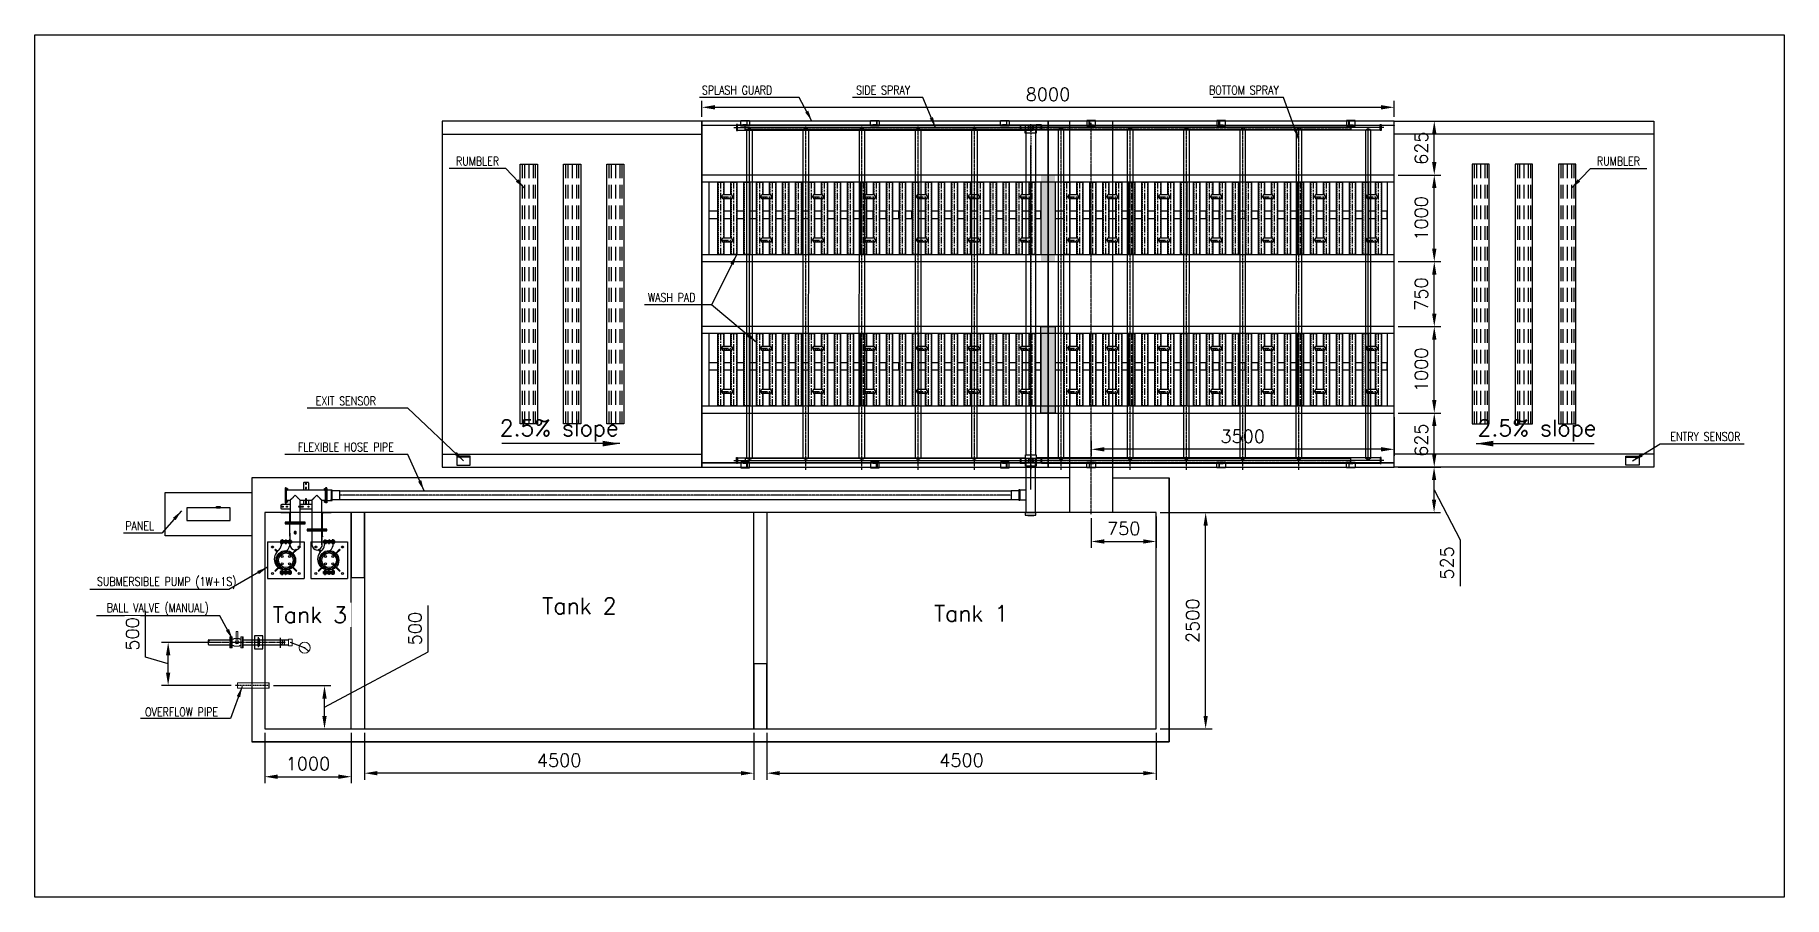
# Model space of a CAD drawing. Header units: millimetres. Extents: x 9 to 20222, y 20 to 9983.
import ezdxf
from ezdxf.enums import TextEntityAlignment as Align

# ---------------------------------------------------------------- set-up
doc = ezdxf.new("R2010")
doc.units = ezdxf.units.MM
doc.header["$LTSCALE"] = 0.25
for name, pattern in [('CENTER', [50.8, 31.75, -6.35, 6.35, -6.35]), ('CENTER2', [1.125, 0.75, -0.125, 0.125, -0.125]), ('HIDDEN', [9.525, 6.35, -3.175])]:
    doc.linetypes.add(name, pattern=pattern)
for name, color, linetype in [('MAIN OBJECT', 3, 'Continuous'), ('PDF_Geometry', 7, 'Continuous'), ('PIP', 3, 'Continuous'), ('PIPE CEN', 1, 'CENTER2'), ('PIPE-JOCK', 10, 'Continuous'), ('WTS_TXT2', 3, 'Continuous')]:
    doc.layers.add(name, color=color, linetype=linetype)
doc.layers.add('WTS_2_PIPEFITT', color=80, linetype='Continuous', lineweight=15)
doc.layers.add('WTS_DIM', color=1, linetype='Continuous', lineweight=15)
doc.styles.add('DIMTEXT', font='swisscl.ttf')
doc.styles.add('RomanS', font='romans.shx')
doc.styles.get("Standard").update_dxf_attribs({"font": 'arial.ttf'})
doc.dimstyles.new('50 DIM', dxfattribs={"dimscale": 50, "dimtxt": 2.5, "dimasz": 2.5, "dimexe": 2.25, "dimexo": 0.8, "dimgap": 0.8, "dimtad": 3, "dimdec": 1, "dimzin": 12, "dimdsep": 46, "dimtxsty": 'DIMTEXT', "dimcen": 0, "dimclrd": 256, "dimclre": 256, "dimclrt": 3, "dimazin": 3, "dimtfac": 1, "dimtdec": 1, "dimtmove": 0, "dimatfit": 0, "dimfxl": 2.25, "dimtolj": 1, "dimarcsym": 1})
doc.dimstyles.new('AM_ANSI$7', dxfattribs={"dimtxt": 0.12, "dimasz": 0.12, "dimexe": 0.1, "dimexo": 0.05, "dimgap": 0.06, "dimtad": 0, "dimtih": 1, "dimtoh": 1, "dimdec": 4, "dimzin": 7, "dimdsep": 46, "dimtxsty": 'Standard', "dimcen": 0, "dimclrd": 256, "dimclre": 256, "dimclrt": 2, "dimadec": 0, "dimazin": 2, "dimtp": 0.1, "dimtm": 0.1, "dimtfac": 0.71, "dimtdec": 4, "dimtofl": 0, "dimtmove": 0, "dimatfit": 3, "dimfxl": 1, "dimtolj": 1, "dimtzin": 7, "dimlwd": -1, "dimlwe": -1, "dimarcsym": 1})
doc.dimstyles.new('SPS-100', dxfattribs={"dimscale": 100, "dimtxt": 2.5, "dimasz": 2.5, "dimexe": 1, "dimexo": 0.625, "dimgap": 1, "dimtad": 1, "dimdec": 0, "dimdsep": 46, "dimtxsty": 'RomanS', "dimcen": 1, "dimclrd": 256, "dimclre": 256, "dimclrt": 4, "dimazin": 0, "dimtfac": 1, "dimtdec": 0, "dimtmove": 0, "dimatfit": 3, "dimfxl": 0.5, "dimarcsym": 1})

msp = doc.modelspace()

# ---------------------------------------------------------------- texts
at = {"layer": 'WTS_TXT2', "style": 'RomanS', "width": 0.8}
for s, p in [('SPLASH GUARD', (8122.5, 9345.1, 0)), ('RUMBLER', (5123.6, 8523.9, 0)), ('RUMBLER', (18308.7, 8523.9, 0)), ('WASH PAD', (7368.1, 6948.2, 0)), ('EXIT SENSOR', (3601.9, 5752.7, 0)), ('FLEXIBLE HOSE PIPE', (3601.9, 5220.1, 0)), ('ENTRY SENSOR', (19313.2, 5341.3, 0)), ('PANEL', (1219.6, 4309.1, 0)), ('SUBMERSIBLE PUMP (1W+1S)', (1530.9, 3658.5, 0)), ('BALL VALVE (MANUAL)', (1427.8, 3355.8, 0)), ('OVERFLOW PIPE', (1703.4, 2158.7))]:
    msp.add_text(s, height=100, dxfattribs=at).set_placement(p, align=Align.MIDDLE)

# ---------------------------------------------------------------- blocks, each defined once
blk = doc.blocks.new('*D72')
at = {"color": 1, "lineweight": -2, "transparency": 16777216}
for p, q in [((15763, 5613), (16255, 5613)), ((16180, 5138), (16180, 5463)), ((15763, 4988), (16255, 4988))]:
    blk.add_line(p, q, dxfattribs=at)
at = {"color": 1, "transparency": 16777216}
for points in [[(16155, 5463), (16205, 5463), (16180, 5613)], [(16155, 5138), (16205, 5138), (16180, 4988)]]:
    blk.add_solid(points, dxfattribs=at)
at = {"layer": 'Defpoints', "color": 0, "transparency": 16777216}
for p in [(15716, 5613), (16180, 5613), (15716, 4988)]:
    blk.add_point(p, dxfattribs=at)
at = {"color": 4, "transparency": 16777216, "insert": (16030, 5300), "char_height": 150, "attachment_point": 5, "rotation": 90, "style": 'RomanS', "bg_fill": 3, "box_fill_scale": 1.1, "bg_fill_color": 256, "bg_fill_true_color": 13158600, "bg_fill_transparency": 0}
blk.add_mtext('625', dxfattribs=at)
blk = doc.blocks.new('*D73')
at = {"color": 1, "lineweight": -2, "transparency": 16777216}
for p, q in [((15763, 6613), (16255, 6613)), ((16180, 5763), (16180, 6463)), ((15763, 5613), (16255, 5613))]:
    blk.add_line(p, q, dxfattribs=at)
at = {"color": 1, "transparency": 16777216}
for points in [[(16155, 6463), (16205, 6463), (16180, 6613)], [(16155, 5763), (16205, 5763), (16180, 5613)]]:
    blk.add_solid(points, dxfattribs=at)
at = {"layer": 'Defpoints', "color": 0, "transparency": 16777216}
for p in [(15716, 6613), (16180, 6613), (15716, 5613)]:
    blk.add_point(p, dxfattribs=at)
at = {"color": 4, "transparency": 16777216, "insert": (16030, 6113), "char_height": 150, "attachment_point": 5, "rotation": 90, "style": 'RomanS', "bg_fill": 3, "box_fill_scale": 1.1, "bg_fill_color": 256, "bg_fill_true_color": 13158600, "bg_fill_transparency": 0}
blk.add_mtext('1000', dxfattribs=at)
blk = doc.blocks.new('*D74')
at = {"color": 1, "lineweight": -2, "transparency": 16777216}
for p, q in [((15763, 7363), (16255, 7363)), ((16180, 6763), (16180, 7213)), ((15763, 6613), (16255, 6613))]:
    blk.add_line(p, q, dxfattribs=at)
at = {"color": 1, "transparency": 16777216}
for points in [[(16155, 7213), (16205, 7213), (16180, 7363)], [(16155, 6763), (16205, 6763), (16180, 6613)]]:
    blk.add_solid(points, dxfattribs=at)
at = {"layer": 'Defpoints', "color": 0, "transparency": 16777216}
for p in [(15716, 7363), (16180, 7363), (15716, 6613)]:
    blk.add_point(p, dxfattribs=at)
at = {"color": 4, "transparency": 16777216, "insert": (16030, 6988), "char_height": 150, "attachment_point": 5, "rotation": 90, "style": 'RomanS', "bg_fill": 3, "box_fill_scale": 1.1, "bg_fill_color": 256, "bg_fill_true_color": 13158600, "bg_fill_transparency": 0}
blk.add_mtext('750', dxfattribs=at)
blk = doc.blocks.new('*D75')
at = {"color": 1, "lineweight": -2, "transparency": 16777216}
for p, q in [((15763, 8363), (16255, 8363)), ((16180, 7513), (16180, 8213)), ((15763, 7363), (16255, 7363))]:
    blk.add_line(p, q, dxfattribs=at)
at = {"color": 1, "transparency": 16777216}
for points in [[(16155, 8213), (16205, 8213), (16180, 8363)], [(16155, 7513), (16205, 7513), (16180, 7363)]]:
    blk.add_solid(points, dxfattribs=at)
at = {"layer": 'Defpoints', "color": 0, "transparency": 16777216}
for p in [(15716, 8363), (16180, 8363), (15716, 7363)]:
    blk.add_point(p, dxfattribs=at)
at = {"color": 4, "transparency": 16777216, "insert": (16030, 7863), "char_height": 150, "attachment_point": 5, "rotation": 90, "style": 'RomanS', "bg_fill": 3, "box_fill_scale": 1.1, "bg_fill_color": 256, "bg_fill_true_color": 13158600, "bg_fill_transparency": 0}
blk.add_mtext('1000', dxfattribs=at)
blk = doc.blocks.new('*D76')
at = {"color": 1, "lineweight": -2, "transparency": 16777216}
for p, q in [((15763, 8988), (16255, 8988)), ((16180, 8513), (16180, 8838)), ((15763, 8363), (16255, 8363))]:
    blk.add_line(p, q, dxfattribs=at)
at = {"color": 1, "transparency": 16777216}
for points in [[(16155, 8838), (16205, 8838), (16180, 8988)], [(16155, 8513), (16205, 8513), (16180, 8363)]]:
    blk.add_solid(points, dxfattribs=at)
at = {"layer": 'Defpoints', "color": 0, "transparency": 16777216}
for p in [(15716, 8988), (16180, 8988), (15716, 8363)]:
    blk.add_point(p, dxfattribs=at)
at = {"color": 4, "transparency": 16777216, "insert": (16030, 8675), "char_height": 150, "attachment_point": 5, "rotation": 90, "style": 'RomanS', "bg_fill": 3, "box_fill_scale": 1.1, "bg_fill_color": 256, "bg_fill_true_color": 13158600, "bg_fill_transparency": 0}
blk.add_mtext('625', dxfattribs=at)
blk = doc.blocks.new('angle')
at = {"linetype": 'HIDDEN', "ltscale": 10}
for p, q in [((-31, 418), (-31, -418)), ((31, 418), (31, -418))]:
    blk.add_line(p, q, dxfattribs=at)
at = {"linetype": 'CENTER', "ltscale": 10}
blk.add_line((0, -418), (0, 418), dxfattribs=at)
blk.add_lwpolyline([(-35, 418), (35, 418), (35, -418), (-35, -418)], close=True)
blk = doc.blocks.new('dggffv')
at = {"layer": 'PIP', "color": 2, "linetype": 'Continuous'}
for p, q in [((411, 411), (-411, 411)), ((-411, 411), (-411, -411)), ((411, 411), (411, -411)), ((-293, 123), (-271, 123)), ((-293, 123), (-293, -123)), ((-271, 123), (-250, 123)), ((-271, 123), (-271, -123)), ((-271, 123), (-271, -123)), ((-250, 123), (-250, -123)), ((-233, 245), (-245, 233)), ((-170, 158), (-245, 233)), ((-208, 82), (-238, 82)), ((-159, 171), (-233, 245)), ((188, 199), (233, 245)), ((200, 188), (245, 233)), ((245, 233), (233, 245)), ((390, -123), (390, 123)), ((411, 123), (390, 123)), ((411, -123), (411, 123)), ((411, -123), (411, 123)), ((433, 123), (411, 123)), ((433, -123), (433, 123)), ((-293, -123), (-271, -123)), ((-271, -123), (-250, -123)), ((-160, -149), (-245, -233)), ((-245, -233), (-233, -245)), ((-202, -82), (-238, -82)), ((-149, -160), (-233, -245)), ((149, -160), (233, -245)), ((160, -149), (245, -233)), ((233, -245), (245, -233)), ((411, -123), (390, -123)), ((433, -123), (411, -123)), ((411, -411), (-411, -411))]:
    blk.add_line(p, q, dxfattribs=at)
for centre, radius in [((-297, 297), 22), ((0, 0), 218), ((0, 0), 191), ((0, 0), 164), ((-82, 82), 22), ((82, 82), 22), ((297, 297), 22), ((-297, -297), 22), ((-82, -82), 22), ((82, -82), 22), ((297, -297), 22)]:
    blk.add_circle(centre, radius, dxfattribs=at)
for centre, radius, start, end in [((28, 11), 247, 35.4028, 182.437), ((366, 293), 195, 225.6124, 273.4043), ((391, 142), 239, 223.2101, 266.6789)]:
    blk.add_arc(centre, radius, start, end, dxfattribs=at)
at = {"layer": 'PIPE-JOCK', "color": 2}
for p, q in [((-316, 107), (-318, 105)), ((-318, 105), (-318, 98)), ((-318, 105), (-318, 98)), ((-318, 105), (-318, 98)), ((-316, 96), (-318, 98)), ((-316, 82), (-318, 80)), ((-318, 80), (-318, 73)), ((-318, 80), (-318, 73)), ((-318, 80), (-318, 73)), ((-316, 71), (-318, 73)), ((-316, 6), (-318, 4)), ((-318, -5), (-318, 4)), ((-318, -5), (-318, 4)), ((-316, 107), (-305, 107)), ((-316, 107), (-316, 96)), ((-316, 107), (-316, 96)), ((-316, 96), (-305, 96)), ((-316, 82), (-316, 71)), ((-316, 82), (-316, 71)), ((-316, 82), (-305, 82)), ((-316, 71), (-305, 71)), ((-316, -6), (-316, 6)), ((-316, 6), (-305, 6)), ((-315, 107), (-315, 96)), ((-315, 107), (-315, 96)), ((-315, 107), (-315, 96)), ((-315, 82), (-315, 71)), ((-315, 82), (-315, 71)), ((-315, 82), (-315, 71)), ((-315, -6), (-315, 6)), ((-313, 107), (-313, 96)), ((-313, 82), (-313, 71)), ((-313, -6), (-313, 6)), ((-311, 107), (-311, 96)), ((-311, 82), (-311, 71)), ((-311, -6), (-311, 6)), ((-310, 107), (-310, 96)), ((-310, 82), (-310, 71)), ((-310, -6), (-310, 6)), ((-308, 107), (-308, 96)), ((-308, 82), (-308, 71)), ((-308, -6), (-308, 6)), ((-307, 107), (-307, 96)), ((-307, 82), (-307, 71)), ((-307, -6), (-307, 6)), ((-305, 114), (-305, 90)), ((-305, 114), (-293, 114)), ((-305, 90), (-293, 90)), ((-305, 89), (-293, 89)), ((-305, 89), (-305, 65)), ((-305, 65), (-293, 65)), ((-305, -12), (-305, 12)), ((-305, 12), (-293, 12)), ((-302, 111), (-293, 111)), ((-302, 102), (-293, 102)), ((-302, 94), (-293, 94)), ((-302, 86), (-293, 86)), ((-302, 77), (-293, 77)), ((-302, 69), (-293, 69)), ((-302, 8), (-293, 8)), ((-238, 114), (-250, 114)), ((-250, 111), (-241, 111)), ((-250, 102), (-241, 102)), ((-250, 94), (-241, 94)), ((-238, 90), (-250, 90)), ((-238, 89), (-250, 89)), ((-250, 86), (-241, 86)), ((-250, 77), (-241, 77)), ((-250, 69), (-241, 69)), ((-238, 65), (-250, 65)), ((-238, 12), (-250, 12)), ((-250, 8), (-241, 8)), ((-238, 114), (-238, 90)), ((-238, 89), (-238, 65)), ((-238, -12), (-238, 12)), ((378, 113), (390, 113)), ((378, 113), (378, 90)), ((378, 90), (390, 90)), ((378, 88), (378, 65)), ((378, 88), (390, 88)), ((378, 65), (390, 65)), ((378, 12), (390, 12)), ((378, 12), (378, -12)), ((390, 110), (380, 110)), ((390, 102), (380, 102)), ((390, 93), (380, 93)), ((390, 85), (380, 85)), ((390, 77), (380, 77)), ((390, 68), (380, 68)), ((390, 9), (380, 9)), ((380, 0), (390, 0)), ((445, 113), (433, 113)), ((442, 110), (433, 110)), ((442, 102), (433, 102)), ((442, 93), (433, 93)), ((445, 90), (433, 90)), ((445, 88), (433, 88)), ((442, 85), (433, 85)), ((442, 77), (433, 77)), ((442, 68), (433, 68)), ((445, 65), (433, 65)), ((445, 12), (433, 12)), ((442, 9), (433, 9)), ((442, 0), (433, 0)), ((445, 113), (445, 90)), ((456, 106), (445, 106)), ((456, 96), (445, 96)), ((445, 88), (445, 65)), ((456, 81), (445, 81)), ((456, 71), (445, 71)), ((445, 12), (445, -12)), ((456, 6), (445, 6)), ((446, 106), (446, 96)), ((446, 81), (446, 71)), ((446, 6), (446, -6)), ((448, 106), (448, 96)), ((448, 81), (448, 71)), ((448, 6), (448, -6)), ((450, 106), (450, 96)), ((450, 81), (450, 71)), ((450, 6), (450, -6)), ((451, 106), (451, 96)), ((451, 81), (451, 71)), ((451, 6), (451, -6)), ((453, 106), (453, 96)), ((453, 81), (453, 71)), ((453, 6), (453, -6)), ((454, 106), (454, 96)), ((454, 106), (454, 96)), ((454, 106), (454, 96)), ((454, 81), (454, 71)), ((454, 81), (454, 71)), ((454, 81), (454, 71)), ((454, 6), (454, -6)), ((456, 106), (456, 96)), ((456, 106), (456, 96)), ((456, 106), (458, 105)), ((456, 96), (458, 97)), ((456, 81), (458, 80)), ((456, 81), (456, 71)), ((456, 81), (456, 71)), ((456, 71), (458, 72)), ((456, 6), (458, 5)), ((456, 6), (456, -6)), ((458, 105), (458, 97)), ((458, 105), (458, 97)), ((458, 105), (458, 97)), ((458, 80), (458, 72)), ((458, 80), (458, 72)), ((458, 80), (458, 72)), ((458, 5), (458, -4)), ((458, 5), (458, -4)), ((-316, -6), (-318, -5)), ((-316, -71), (-318, -72)), ((-318, -80), (-318, -72)), ((-318, -80), (-318, -72)), ((-318, -80), (-318, -72)), ((-316, -81), (-318, -80)), ((-316, -96), (-318, -97)), ((-318, -105), (-318, -97)), ((-318, -105), (-318, -97)), ((-318, -105), (-318, -97)), ((-316, -106), (-318, -105)), ((-316, -6), (-305, -6)), ((-316, -71), (-305, -71)), ((-316, -81), (-316, -71)), ((-316, -81), (-316, -71)), ((-316, -81), (-305, -81)), ((-316, -106), (-316, -96)), ((-316, -106), (-316, -96)), ((-316, -96), (-305, -96)), ((-316, -106), (-305, -106)), ((-315, -81), (-315, -71)), ((-315, -81), (-315, -71)), ((-315, -81), (-315, -71)), ((-315, -106), (-315, -96)), ((-315, -106), (-315, -96)), ((-315, -106), (-315, -96)), ((-313, -81), (-313, -71)), ((-313, -106), (-313, -96)), ((-311, -81), (-311, -71)), ((-311, -106), (-311, -96)), ((-310, -81), (-310, -71)), ((-310, -106), (-310, -96)), ((-308, -81), (-308, -71)), ((-308, -106), (-308, -96)), ((-307, -81), (-307, -71)), ((-307, -106), (-307, -96)), ((-305, -12), (-293, -12)), ((-305, -88), (-305, -65)), ((-305, -65), (-293, -65)), ((-305, -88), (-293, -88)), ((-305, -90), (-293, -90)), ((-305, -113), (-305, -90)), ((-305, -113), (-293, -113)), ((-302, 0), (-293, 0)), ((-302, -9), (-293, -9)), ((-302, -68), (-293, -68)), ((-302, -77), (-293, -77)), ((-302, -85), (-293, -85)), ((-302, -93), (-293, -93)), ((-302, -102), (-293, -102)), ((-302, -110), (-293, -110)), ((-241, 0), (-250, 0)), ((-250, -9), (-241, -9)), ((-238, -12), (-250, -12)), ((-238, -65), (-250, -65)), ((-250, -68), (-241, -68)), ((-250, -77), (-241, -77)), ((-250, -85), (-241, -85)), ((-238, -88), (-250, -88)), ((-238, -90), (-250, -90)), ((-250, -93), (-241, -93)), ((-250, -102), (-241, -102)), ((-250, -110), (-241, -110)), ((-238, -113), (-250, -113)), ((-238, -88), (-238, -65)), ((-238, -113), (-238, -90)), ((378, -12), (390, -12)), ((378, -65), (390, -65)), ((378, -89), (378, -65)), ((378, -89), (390, -89)), ((378, -114), (378, -90)), ((378, -90), (390, -90)), ((378, -114), (390, -114)), ((390, -8), (380, -8)), ((390, -69), (380, -69)), ((390, -77), (380, -77)), ((390, -86), (380, -86)), ((390, -94), (380, -94)), ((390, -102), (380, -102)), ((390, -111), (380, -111)), ((442, -8), (433, -8)), ((445, -12), (433, -12)), ((445, -65), (433, -65)), ((442, -69), (433, -69)), ((442, -77), (433, -77)), ((442, -86), (433, -86)), ((445, -89), (433, -89)), ((445, -90), (433, -90)), ((442, -94), (433, -94)), ((442, -102), (433, -102)), ((442, -111), (433, -111)), ((445, -114), (433, -114)), ((456, -6), (445, -6)), ((445, -89), (445, -65)), ((456, -71), (445, -71)), ((456, -82), (445, -82)), ((445, -114), (445, -90)), ((456, -96), (445, -96)), ((456, -107), (445, -107)), ((446, -82), (446, -71)), ((446, -107), (446, -96)), ((448, -82), (448, -71)), ((448, -107), (448, -96)), ((450, -82), (450, -71)), ((450, -107), (450, -96)), ((451, -82), (451, -71)), ((451, -107), (451, -96)), ((453, -82), (453, -71)), ((453, -107), (453, -96)), ((454, -82), (454, -71)), ((454, -82), (454, -71)), ((454, -82), (454, -71)), ((454, -107), (454, -96)), ((454, -107), (454, -96)), ((454, -107), (454, -96)), ((456, -6), (458, -4)), ((456, -82), (456, -71)), ((456, -82), (456, -71)), ((456, -71), (458, -73)), ((456, -82), (458, -80)), ((456, -96), (458, -98)), ((456, -107), (456, -96)), ((456, -107), (456, -96)), ((456, -107), (458, -105)), ((458, -80), (458, -73)), ((458, -80), (458, -73)), ((458, -80), (458, -73)), ((458, -105), (458, -98)), ((458, -105), (458, -98)), ((458, -105), (458, -98))]:
    blk.add_line(p, q, dxfattribs=at)
for centre, radius, start, end in [((-303, 113), 2.13, 160.3993, 282.1337), ((-300, 107), 4.93, 120.1598, 239.8402), ((-300, 98), 4.93, 120.121, 239.879), ((-302, 91), 2.94, 98.3176, 192.1854), ((-303, 88), 2.13, 160.3993, 282.1337), ((-300, 82), 4.93, 120.1598, 239.8402), ((-300, 73), 4.93, 120.121, 239.879), ((-302, 66), 2.94, 98.3176, 192.1854), ((-301, 12), 4.13, 183.4037, 246.0933), ((-300, 4), 4.93, 120.121, 239.879), ((-240, 113), 2.37, 261.4353, 9.9653), ((-243, 107), 4.71, 295.3507, 64.6493), ((-243, 98), 4.72, 295.3518, 64.6482), ((-241, 91), 2.8, 344.7867, 89.7862), ((-240, 88), 2.37, 261.4353, 9.9653), ((-243, 82), 4.71, 295.3507, 64.6493), ((-243, 73), 4.72, 295.3518, 64.6482), ((-241, 66), 2.8, 344.7867, 89.7862), ((-241, 11), 2.8, 270.2138, 15.2133), ((-243, 4), 4.72, 295.3518, 64.6482), ((380, 113), 2.37, 170.0347, 278.5647), ((382, 106), 4.71, 115.3507, 244.6493), ((382, 98), 4.72, 115.3518, 244.6482), ((380, 91), 2.8, 90.2138, 195.2133), ((380, 88), 2.37, 170.0347, 278.5647), ((382, 81), 4.71, 115.3507, 244.6493), ((382, 73), 4.72, 115.3518, 244.6482), ((380, 66), 2.8, 90.2138, 195.2133), ((380, 11), 2.37, 170.0347, 278.5647), ((382, 4), 4.71, 115.3507, 244.6493), ((382, -4), 4.72, 115.3518, 244.6482), ((443, 112), 2.13, 257.8663, 19.6007), ((440, 106), 4.93, 300.1598, 59.8402), ((440, 98), 4.93, 300.121, 59.879), ((442, 90), 2.94, 347.8146, 81.6824), ((443, 87), 2.13, 257.8663, 19.6007), ((440, 81), 4.93, 300.1598, 59.8402), ((440, 73), 4.93, 300.121, 59.879), ((442, 65), 2.94, 347.8146, 81.6824), ((442, 11), 2.69, 275.2119, 1.5116), ((440, 4), 4.93, 300.1598, 59.8402), ((440, -4), 4.93, 300.121, 59.879), ((-300, -4), 4.93, 120.1598, 239.8402), ((-302, -11), 2.69, 95.2119, 181.5116), ((-302, -65), 2.94, 167.8146, 261.6824), ((-300, -73), 4.93, 120.121, 239.879), ((-300, -81), 4.93, 120.1598, 239.8402), ((-303, -87), 2.13, 77.8663, 199.6007), ((-302, -90), 2.94, 167.8146, 261.6824), ((-300, -98), 4.93, 120.121, 239.879), ((-300, -106), 4.93, 120.1598, 239.8402), ((-303, -112), 2.13, 77.8663, 199.6007), ((-243, -4), 4.71, 295.3507, 64.6493), ((-240, -11), 2.37, 350.0347, 98.5647), ((-241, -66), 2.8, 270.2138, 15.2133), ((-243, -73), 4.72, 295.3518, 64.6482), ((-243, -81), 4.71, 295.3507, 64.6493), ((-240, -88), 2.37, 350.0347, 98.5647), ((-241, -91), 2.8, 270.2138, 15.2133), ((-243, -98), 4.72, 295.3518, 64.6482), ((-243, -106), 4.71, 295.3507, 64.6493), ((-240, -113), 2.37, 350.0347, 98.5647), ((380, -11), 2.8, 90.2138, 195.2133), ((380, -66), 2.8, 164.7867, 269.7862), ((382, -73), 4.72, 115.3518, 244.6482), ((382, -82), 4.71, 115.3507, 244.6493), ((380, -88), 2.37, 81.4353, 189.9653), ((380, -91), 2.8, 164.7867, 269.7862), ((382, -98), 4.72, 115.3518, 244.6482), ((382, -107), 4.71, 115.3507, 244.6493), ((380, -113), 2.37, 81.4353, 189.9653), ((441, -12), 4.13, 3.4037, 66.0933), ((442, -66), 2.94, 278.3176, 12.1854), ((440, -73), 4.93, 300.121, 59.879), ((440, -82), 4.93, 300.1598, 59.8402), ((443, -88), 2.13, 340.3993, 102.1337), ((442, -91), 2.94, 278.3176, 12.1854), ((440, -98), 4.93, 300.121, 59.879), ((440, -107), 4.93, 300.1598, 59.8402), ((443, -113), 2.13, 340.3993, 102.1337)]:
    blk.add_arc(centre, radius, start, end, dxfattribs=at)
blk = doc.blocks.new('*D62')
at = {"color": 1, "lineweight": -2, "transparency": 16777216}
for p, q in [((3817, 1916), (3817, 1376)), ((8317, 1916), (8317, 1376)), ((8167, 1451), (3967, 1451))]:
    blk.add_line(p, q, dxfattribs=at)
at = {"color": 1, "transparency": 16777216}
for points in [[(3967, 1476), (3967, 1426), (3817, 1451)], [(8167, 1476), (8167, 1426), (8317, 1451)]]:
    blk.add_solid(points, dxfattribs=at)
at = {"layer": 'Defpoints', "color": 0, "transparency": 16777216}
for p in [(3817, 1963), (8317, 1963), (3817, 1451)]:
    blk.add_point(p, dxfattribs=at)
at = {"color": 4, "transparency": 16777216, "insert": (6067, 1601), "char_height": 150, "attachment_point": 5, "style": 'RomanS', "bg_fill": 3, "box_fill_scale": 1.1, "bg_fill_color": 256, "bg_fill_true_color": 13158600, "bg_fill_transparency": 0}
blk.add_mtext('4500', dxfattribs=at)
blk = doc.blocks.new('dhdhhd')
blk.add_lwpolyline([(-4000, -1.5), (4000, -1.5), (4000, 1.5), (-4000, 1.5)], close=True)
for points in [[(-3525, -1.5), (-3475, -1.5), (-3475, -51.5), (-3478, -51.5, -0.4142136), (-3481, -48.5), (-3481, -13.5, 0.4142136), (-3487, -7.5), (-3522, -7.5, -0.4142136), (-3525, -4.5)], [(-2025, -1.5), (-1975, -1.5), (-1975, -51.5), (-1978, -51.5, -0.4142136), (-1981, -48.5), (-1981, -13.5, 0.4142136), (-1987, -7.5), (-2022, -7.5, -0.4142136), (-2025, -4.5)], [(-525, -1.5), (-475, -1.5), (-475, -51.5), (-478, -51.5, -0.4142136), (-481, -48.5), (-481, -13.5, 0.4142136), (-487, -7.5), (-522, -7.5, -0.4142136), (-525, -4.5)], [(525, -1.5), (475, -1.5), (475, -51.5), (478, -51.5, 0.4142136), (481, -48.5), (481, -13.5, -0.4142136), (487, -7.5), (522, -7.5, 0.4142136), (525, -4.5)], [(2025, -1.5), (1975, -1.5), (1975, -51.5), (1978, -51.5, 0.4142136), (1981, -48.5), (1981, -13.5, -0.4142136), (1987, -7.5), (2022, -7.5, 0.4142136), (2025, -4.5)], [(3525, -1.5), (3475, -1.5), (3475, -51.5), (3478, -51.5, 0.4142136), (3481, -48.5), (3481, -13.5, -0.4142136), (3487, -7.5), (3522, -7.5, 0.4142136), (3525, -4.5)]]:
    blk.add_lwpolyline(points, format="xyb", close=True)
at = {"layer": 'MAIN OBJECT', "color": 4}
for points in [[(-3450, 8.5), (-3550, 8.5), (-3550, -56.5), (-3450, -56.5)], [(-1950, 8.5), (-2050, 8.5), (-2050, -56.5), (-1950, -56.5)], [(-450, 8.5), (-550, 8.5), (-550, -56.5), (-450, -56.5)], [(450, 8.5), (550, 8.5), (550, -56.5), (450, -56.5)], [(1950, 8.5), (2050, 8.5), (2050, -56.5), (1950, -56.5)], [(3450, 8.5), (3550, 8.5), (3550, -56.5), (3450, -56.5)]]:
    blk.add_lwpolyline(points, close=True, dxfattribs=at)
blk = doc.blocks.new('angle2')
at = {"linetype": 'HIDDEN', "ltscale": 10}
for p, q in [((-181, 836), (-181, 0)), ((-119, 836), (-119, 693)), ((-31, 836), (-31, 693)), ((31, 836), (31, 0)), ((-23, 689), (-127, 689)), ((-23, 647), (-127, 647)), ((-119, 643), (-119, 193)), ((-31, 643), (-31, 193)), ((-23, 189), (-127, 189)), ((-23, 147), (-127, 147)), ((-119, 143), (-119, 0)), ((-31, 143), (-31, 0))]:
    blk.add_line(p, q, dxfattribs=at)
at = {"linetype": 'CENTER', "ltscale": 10}
for p, q in [((-150, 0), (-150, 836)), ((0, 0), (0, 836)), ((-140, 668), (-10, 668)), ((-140, 168), (-10, 168))]:
    blk.add_line(p, q, dxfattribs=at)
for points in [[(-115, 143), (-115, 0), (-185, 0), (-185, 836)], [(-185, 836), (-115, 836), (-115, 693)], [(-35, 693), (-35, 836)], [(-35, 836), (35, 836), (35, 0), (-35, 0), (-35, 143)], [(-140, 668), (-124, 693)], [(-140, 668), (-124, 643)], [(-124, 693), (-26, 693)], [(-26, 643), (-124, 643)], [(-115, 643), (-115, 193)], [(-35, 193), (-35, 643)], [(-10, 668), (-26, 693)], [(-10, 668), (-26, 643)], [(-140, 168), (-124, 193)], [(-140, 168), (-124, 143)], [(-124, 193), (-26, 193)], [(-26, 143), (-124, 143)], [(-10, 168), (-26, 193)], [(-10, 168), (-26, 143)]]:
    blk.add_lwpolyline(points)
blk = doc.blocks.new('ewsd')
for points in [[(-3918, -41), (-3817, -41), (-3817, 41), (-3918, 41)], [(-3747, -41), (-3667, -41), (-3667, 41), (-3747, 41)], [(-3597, -41), (-3517, -41), (-3517, 41), (-3597, 41)], [(-3447, -41), (-3367, -41), (-3367, 41), (-3447, 41)], [(-3297, -41), (-3217, -41), (-3217, 41), (-3297, 41)], [(-3147, -41), (-3067, -41), (-3067, 41), (-3147, 41)], [(-2997, -41), (-2917, -41), (-2917, 41), (-2997, 41)], [(-2847, -41), (-2767, -41), (-2767, 41), (-2847, 41)], [(-2697, -41), (-2617, -41), (-2617, 41), (-2697, 41)], [(-2547, -41), (-2467, -41), (-2467, 41), (-2547, 41)], [(-2397, -41), (-2317, -41), (-2317, 41), (-2397, 41)], [(-2251, -41), (-2172, -41), (-2172, 41), (-2251, 41)], [(-2101, -41), (-2022, -41), (-2022, 41), (-2101, 41)], [(-1951, -41), (-1872, -41), (-1872, 41), (-1951, 41)], [(-1801, -41), (-1722, -41), (-1722, 41), (-1801, 41)], [(-1651, -41), (-1572, -41), (-1572, 41), (-1651, 41)], [(-1497, -41), (-1417, -41), (-1417, 41), (-1497, 41)], [(-1347, -41), (-1267, -41), (-1267, 41), (-1347, 41)], [(-1197, -41), (-1117, -41), (-1117, 41), (-1197, 41)], [(-1047, -41), (-967, -41), (-967, 41), (-1047, 41)], [(-897, -41), (-817, -41), (-817, 41), (-897, 41)], [(-747, -41), (-667, -41), (-667, 41), (-747, 41)], [(-597, -41), (-517, -41), (-517, 41), (-597, 41)], [(-447, -41), (-367, -41), (-367, 41), (-447, 41)], [(-297, -41), (-217, -41), (-217, 41), (-297, 41)], [(-147, -41), (-82, -41), (-82, 41), (-147, 41)]]:
    blk.add_lwpolyline(points, close=True)
blk = doc.blocks.new('*D68')
at = {"color": 1, "lineweight": -2, "transparency": 16777216}
for p, q in [((2664, 1916), (2664, 1335)), ((3664, 1916), (3664, 1335)), ((2814, 1410), (3514, 1410))]:
    blk.add_line(p, q, dxfattribs=at)
at = {"color": 1, "transparency": 16777216}
for points in [[(2814, 1435), (2814, 1385), (2664, 1410)], [(3514, 1435), (3514, 1385), (3664, 1410)]]:
    blk.add_solid(points, dxfattribs=at)
at = {"layer": 'Defpoints', "color": 0, "transparency": 16777216}
for p in [(2664, 1963), (3664, 1963), (3664, 1410)]:
    blk.add_point(p, dxfattribs=at)
at = {"color": 4, "transparency": 16777216, "insert": (3164, 1560), "char_height": 150, "attachment_point": 5, "style": 'RomanS', "bg_fill": 3, "box_fill_scale": 1.1, "bg_fill_color": 256, "bg_fill_true_color": 13158600, "bg_fill_transparency": 0}
blk.add_mtext('1000', dxfattribs=at)
blk = doc.blocks.new('*D63')
at = {"color": 1, "lineweight": -2, "transparency": 16777216}
for p, q in [((13013, 4463), (13613, 4463)), ((13538, 2113), (13538, 4313)), ((13013, 1963), (13613, 1963))]:
    blk.add_line(p, q, dxfattribs=at)
at = {"color": 1, "transparency": 16777216}
for points in [[(13513, 4313), (13563, 4313), (13538, 4463)], [(13513, 2113), (13563, 2113), (13538, 1963)]]:
    blk.add_solid(points, dxfattribs=at)
at = {"layer": 'Defpoints', "color": 0, "transparency": 16777216}
for p in [(12966, 4463), (13538, 4463), (12966, 1963)]:
    blk.add_point(p, dxfattribs=at)
at = {"color": 4, "transparency": 16777216, "insert": (13388, 3213), "char_height": 150, "attachment_point": 5, "rotation": 90, "style": 'RomanS', "bg_fill": 3, "box_fill_scale": 1.1, "bg_fill_color": 256, "bg_fill_true_color": 13158600, "bg_fill_transparency": 0}
blk.add_mtext('2500', dxfattribs=at)
blk = doc.blocks.new('*D69')
at = {"color": 1, "lineweight": -2, "transparency": 16777216}
for p, q in [((15763, 4988), (16253, 4988)), ((16178, 4613), (16178, 4838)), ((16178, 4725), (16478, 4149)), ((13013, 4463), (16253, 4463)), ((16478, 4149), (16478, 3613))]:
    blk.add_line(p, q, dxfattribs=at)
at = {"color": 1, "transparency": 16777216}
for points in [[(16153, 4838), (16203, 4838), (16178, 4988)], [(16153, 4613), (16203, 4613), (16178, 4463)]]:
    blk.add_solid(points, dxfattribs=at)
at = {"layer": 'Defpoints', "color": 0, "transparency": 16777216}
for p in [(15716, 4988), (16178, 4988), (12966, 4463)]:
    blk.add_point(p, dxfattribs=at)
at = {"color": 4, "transparency": 16777216, "insert": (16328, 3881), "char_height": 150, "attachment_point": 5, "rotation": 90, "style": 'RomanS', "bg_fill": 3, "box_fill_scale": 1.1, "bg_fill_color": 256, "bg_fill_true_color": 13158600, "bg_fill_transparency": 0}
blk.add_mtext('525', dxfattribs=at)
blk = doc.blocks.new('*D64')
at = {"color": 1, "lineweight": -2, "transparency": 16777216}
for p, q in [((4552, 2854), (4552, 3390)), ((3355, 2213), (4552, 2854)), ((2764, 2463), (3430, 2463)), ((3355, 2113), (3355, 2313)), ((2711, 1963), (3430, 1963))]:
    blk.add_line(p, q, dxfattribs=at)
at = {"color": 1, "transparency": 16777216}
for points in [[(3330, 2313), (3380, 2313), (3355, 2463)], [(3330, 2113), (3380, 2113), (3355, 1963)]]:
    blk.add_solid(points, dxfattribs=at)
at = {"layer": 'Defpoints', "color": 0, "transparency": 16777216}
for p in [(2717, 2463), (3355, 2463), (2664, 1963)]:
    blk.add_point(p, dxfattribs=at)
at = {"color": 4, "transparency": 16777216, "insert": (4402, 3122), "char_height": 150, "attachment_point": 5, "rotation": 90, "style": 'RomanS', "bg_fill": 3, "box_fill_scale": 1.1, "bg_fill_color": 256, "bg_fill_true_color": 13158600, "bg_fill_transparency": 0}
blk.add_mtext('500', dxfattribs=at)
blk = doc.blocks.new('*D70')
at = {"color": 1, "lineweight": -2, "transparency": 16777216}
for p, q in [((1286, 2792), (1286, 3328)), ((2101, 2963), (1473, 2963)), ((1548, 2713), (1286, 2792)), ((1548, 2613), (1548, 2813)), ((2276, 2463), (1473, 2463))]:
    blk.add_line(p, q, dxfattribs=at)
at = {"color": 1, "transparency": 16777216}
for points in [[(1523, 2813), (1573, 2813), (1548, 2963)], [(1523, 2613), (1573, 2613), (1548, 2463)]]:
    blk.add_solid(points, dxfattribs=at)
at = {"layer": 'Defpoints', "color": 0, "transparency": 16777216}
for p in [(1548, 2963), (2148, 2963), (2323, 2463)]:
    blk.add_point(p, dxfattribs=at)
at = {"color": 4, "transparency": 16777216, "insert": (1136, 3060), "char_height": 150, "attachment_point": 5, "rotation": 90, "style": 'RomanS', "bg_fill": 3, "box_fill_scale": 1.1, "bg_fill_color": 256, "bg_fill_true_color": 13158600, "bg_fill_transparency": 0}
blk.add_mtext('500', dxfattribs=at)
blk = doc.blocks.new('*D71')
at = {"color": 1, "lineweight": -2, "transparency": 16777216}
for p, q in [((8466, 1916), (8466, 1376)), ((12966, 1916), (12966, 1376)), ((8616, 1451), (12816, 1451))]:
    blk.add_line(p, q, dxfattribs=at)
at = {"color": 1, "transparency": 16777216}
for points in [[(8616, 1476), (8616, 1426), (8466, 1451)], [(12816, 1476), (12816, 1426), (12966, 1451)]]:
    blk.add_solid(points, dxfattribs=at)
at = {"layer": 'Defpoints', "color": 0, "transparency": 16777216}
for p in [(8466, 1963), (12966, 1963), (12966, 1451)]:
    blk.add_point(p, dxfattribs=at)
at = {"color": 4, "transparency": 16777216, "insert": (10716, 1601), "char_height": 150, "attachment_point": 5, "style": 'RomanS', "bg_fill": 3, "box_fill_scale": 1.1, "bg_fill_color": 256, "bg_fill_true_color": 13158600, "bg_fill_transparency": 0}
blk.add_mtext('4500', dxfattribs=at)
blk = doc.blocks.new('*D65')
at = {"color": 1, "lineweight": -2, "transparency": 16777216}
for p, q in [((12216, 4399), (12216, 4054)), ((12966, 4416), (12966, 4054)), ((12366, 4129), (12816, 4129))]:
    blk.add_line(p, q, dxfattribs=at)
at = {"color": 1, "transparency": 16777216}
for points in [[(12366, 4154), (12366, 4104), (12216, 4129)], [(12816, 4154), (12816, 4104), (12966, 4129)]]:
    blk.add_solid(points, dxfattribs=at)
at = {"layer": 'Defpoints', "color": 0, "transparency": 16777216}
for p in [(12966, 4463), (12216, 4446), (12966, 4129)]:
    blk.add_point(p, dxfattribs=at)
at = {"color": 4, "transparency": 16777216, "insert": (12591, 4279), "char_height": 150, "attachment_point": 5, "style": 'RomanS', "bg_fill": 3, "box_fill_scale": 1.1, "bg_fill_color": 256, "bg_fill_true_color": 13158600, "bg_fill_transparency": 0}
blk.add_mtext('750', dxfattribs=at)
blk = doc.blocks.new('*D66')
at = {"color": 1, "lineweight": -2, "transparency": 16777216}
for p, q in [((15716, 5566), (15716, 5119)), ((12216, 5291), (12216, 5119)), ((15566, 5194), (12366, 5194))]:
    blk.add_line(p, q, dxfattribs=at)
at = {"color": 1, "transparency": 16777216}
for points in [[(12366, 5219), (12366, 5169), (12216, 5194)], [(15566, 5219), (15566, 5169), (15716, 5194)]]:
    blk.add_solid(points, dxfattribs=at)
at = {"layer": 'Defpoints', "color": 0, "transparency": 16777216}
for p in [(15716, 5613), (12216, 5338), (12216, 5194)]:
    blk.add_point(p, dxfattribs=at)
at = {"color": 4, "transparency": 16777216, "insert": (13966, 5344), "char_height": 150, "attachment_point": 5, "style": 'RomanS', "bg_fill": 3, "box_fill_scale": 1.1, "bg_fill_color": 256, "bg_fill_true_color": 13158600, "bg_fill_transparency": 0}
blk.add_mtext('3500', dxfattribs=at)
blk = doc.blocks.new('*D67')
at = {"color": 1, "lineweight": -2, "transparency": 16777216}
for p, q in [((7716, 9035), (7716, 9222)), ((7866, 9147), (15566, 9147)), ((15716, 9035), (15716, 9222))]:
    blk.add_line(p, q, dxfattribs=at)
at = {"color": 1, "transparency": 16777216}
for points in [[(7866, 9172), (7866, 9122), (7716, 9147)], [(15566, 9172), (15566, 9122), (15716, 9147)]]:
    blk.add_solid(points, dxfattribs=at)
at = {"layer": 'Defpoints', "color": 0, "transparency": 16777216}
for p in [(15716, 9147), (7716, 8988), (15716, 8988)]:
    blk.add_point(p, dxfattribs=at)
at = {"color": 4, "transparency": 16777216, "insert": (11716, 9297), "char_height": 150, "attachment_point": 5, "style": 'RomanS', "bg_fill": 3, "box_fill_scale": 1.1, "bg_fill_color": 256, "bg_fill_true_color": 13158600, "bg_fill_transparency": 0}
blk.add_mtext('8000', dxfattribs=at)
blk = doc.blocks.new('RUMBLER')
at = {"linetype": 'HIDDEN', "ltscale": 100}
for p, q in [((-75, 500), (-75, -2500)), ((-50, 500), (-50, -2500)), ((0, 500), (0, -2500)), ((50, 500), (50, -2500)), ((75, 500), (75, -2500))]:
    blk.add_line(p, q, dxfattribs=at)
blk.add_lwpolyline([(-100, -2500), (100, -2500), (100, 500), (-100, 500)], close=True)
blk = doc.blocks.new('Pipe1')
at = {"color": 1}
for p, q in [((5197389, 3391352, 655807), (5200851, 3391352, 655807)), ((5197571, 3387504, 655807), (5197571, 3391352, 655807)), ((5204903, 3391352, 655807), (5200791, 3391352, 655807)), ((5200821, 3391309, 655807), (5200821, 3391391, 655807)), ((5204721, 3387504, 655807), (5204721, 3391352, 655807)), ((5197389, 3387504, 655807), (5200851, 3387504, 655807)), ((5204903, 3387504, 655807), (5200791, 3387504, 655807)), ((5200821, 3387459, 655807), (5200821, 3387541, 655807))]:
    blk.add_line(p, q, dxfattribs=at)
at = {"color": 4}
for p, q in [((5200848, 3391382, 655807), (5197430, 3391382, -12791)), ((5197430, 3391322, -12791), (5200849, 3391322, 655807)), ((5200764, 3391323, 655807), (5200764, 3387571, 655807)), ((5200765, 3391352, 655807), (5200765, 3391352, 655807)), ((5200791, 3391353, 655807), (5200791, 3391353, 655807)), ((5204861, 3391322, -12791), (5200793, 3391322, 655807)), ((5200794, 3391382, 655807), (5204861, 3391382, -12791)), ((5200878, 3391322, 641893), (5200878, 3387571, 655807)), ((5197431, 3387534, -4035), (5200698, 3387534, 635055)), ((5200698, 3387474, 635051), (5197431, 3387474, -4035)), ((5200765, 3387503, 655807), (5200765, 3387503, 655807)), ((5204861, 3387534, -4035), (5200944, 3387534, 635055)), ((5200944, 3387474, 635051), (5204861, 3387474, -4035))]:
    blk.add_line(p, q, dxfattribs=at)
at = {"color": 3, "lineweight": -3, "ltscale": 2000}
for p, q in [((5200698, 3391384, 655807), (5200698, 3391322, 655807)), ((5200698, 3391384, 655807), (5200758, 3391384, 655807)), ((5200698, 3391322, 655807), (5200758, 3391322, 655807)), ((5200704, 3391384, 655807), (5200705, 3391322, 655807)), ((5200944, 3391384, 655807), (5200883, 3391384, 655807)), ((5200944, 3391322, 655807), (5200883, 3391322, 655807)), ((5200937, 3391384, 655807), (5200937, 3391322, 655807)), ((5200944, 3391384, 655807), (5200944, 3391322, 655807)), ((5200698, 3387536, 655807), (5200698, 3387474, 655807)), ((5200698, 3387536, 655807), (5200759, 3387536, 655807)), ((5200698, 3387474, 655807), (5200759, 3387474, 655807)), ((5200705, 3387536, 655807), (5200705, 3387474, 655807)), ((5200944, 3387536, 655807), (5200883, 3387536, 655807)), ((5200944, 3387474, 655807), (5200883, 3387474, 655807)), ((5200937, 3387536, 655807), (5200937, 3387474, 655807)), ((5200944, 3387536, 655807), (5200944, 3387474, 655807))]:
    blk.add_line(p, q, dxfattribs=at)
at = {"color": 1, "linetype": 'CENTER2'}
blk.add_line((5200821, 3391353, 655807), (5200821, 3387399, 655807), dxfattribs=at)
at = {"color": 152, "lineweight": -3}
blk.add_line((5200821, 3387170, 655807), (5200821, 3391147, 655807), dxfattribs=at)
for points in [[(5197421, 3391317), (5197431, 3391317), (5197431, 3391387), (5197421, 3391387)], [(5197426, 3391387), (5197426, 3391387), (5197426, 3391317), (5197426, 3391317)], [(5204871, 3391317), (5204861, 3391317), (5204861, 3391387), (5204871, 3391387)], [(5204866, 3391387), (5204866, 3391387), (5204866, 3391317), (5204866, 3391317)], [(5197421, 3387540), (5197431, 3387540), (5197431, 3387469), (5197421, 3387469)], [(5197426, 3387469), (5197426, 3387469), (5197426, 3387540), (5197426, 3387540)], [(5204871, 3387540), (5204861, 3387540), (5204861, 3387469), (5204871, 3387469)], [(5204866, 3387469), (5204866, 3387469), (5204866, 3387540), (5204866, 3387540)]]:
    blk.add_lwpolyline(points, close=True)
at = {"color": 4, "elevation": 655807}
for points in [[(5197541, 3387534), (5197541, 3391322)], [(5197601, 3391322), (5197601, 3387534)], [(5204691, 3391322), (5204691, 3387534)], [(5204751, 3387534), (5204751, 3391322)]]:
    blk.add_lwpolyline(points, dxfattribs=at)
at = {"color": 3, "lineweight": -3, "ltscale": 2000, "elevation": 655807}
for points in [[(5200759, 3391384), (5200883, 3391384), (5200883, 3391287), (5200758, 3391287)], [(5200759, 3387571), (5200883, 3387571), (5200883, 3387439), (5200759, 3387438)]]:
    blk.add_lwpolyline(points, close=True, dxfattribs=at)
at = {"color": 3, "lineweight": -3, "ltscale": 2000}
for centre in [(5200821, 3391353, 655807), (5200821, 3387504, 655807)]:
    blk.add_circle(centre, 30, dxfattribs=at)
at = {"color": 4}
for centre, radius, start, end in [((5197570, 3391292, 8759), 42.4, 45, 135), ((5200821, 3391353, 655807), 30, 269.8682, 90.1318), ((5204722, 3391292, 8759), 42.4, 45, 135), ((5197571, 3387564, 655807), 42.4, 225, 315), ((5200821, 3387504, 655807), 30, 269.8682, 90.1318), ((5204721, 3387564, 655807), 42.4, 225, 315)]:
    blk.add_arc(centre, radius, start, end, dxfattribs=at)
blk = doc.blocks.new('nb')
at = {"color": 1, "linetype": 'CENTER2', "ltscale": 50}
for p, q in [((5196941, 3387396, -667669), (5196941, 3391360, -667669)), ((5197591, 3387396, -667669), (5197591, 3391360, -667669)), ((5198241, 3387396, -667669), (5198241, 3391360, -667669)), ((5198891, 3387396, -667669), (5198891, 3391360, -667669)), ((5199891, 3387396, -667669), (5199891, 3391360, -667669)), ((5200691, 3387396, -667669), (5200691, 3391360, -667669)), ((5201341, 3387396, -667669), (5201341, 3391360, -667669)), ((5201991, 3387396, -667669), (5201991, 3391360, -667669)), ((5202641, 3387396, -667669), (5202641, 3391360, -667669))]:
    blk.add_line(p, q, dxfattribs=at)
at = {"color": 252, "elevation": 0}
for points in [[(5196910, 3387534), (5196911, 3391325)], [(5196971, 3391325), (5196970, 3387534)], [(5197560, 3387534), (5197561, 3391325)], [(5197621, 3391325), (5197620, 3387534)], [(5198210, 3387534), (5198211, 3391325)], [(5198271, 3391325), (5198270, 3387534)], [(5198860, 3387534), (5198861, 3391325)], [(5198921, 3391325), (5198920, 3387534)], [(5199860, 3387534), (5199861, 3391325)], [(5199921, 3391325), (5199920, 3387534)], [(5200660, 3387534), (5200661, 3391325)], [(5200721, 3391325), (5200720, 3387534)], [(5201310, 3387534), (5201311, 3391325)], [(5201371, 3391325), (5201370, 3387534)], [(5201960, 3387534), (5201961, 3391325)], [(5202021, 3391325), (5202020, 3387534)], [(5202610, 3387534), (5202611, 3391325)], [(5202671, 3391325), (5202670, 3387534)]]:
    blk.add_lwpolyline(points, dxfattribs=at)
at = {"color": 252}
for centre, start, end in [((5196941, 3391295), 45, 135), ((5197591, 3391295), 45, 135), ((5198241, 3391295), 45, 135), ((5198891, 3391295), 45, 135), ((5199891, 3391295), 45, 135), ((5200691, 3391295), 45, 135), ((5201341, 3391295), 45, 135), ((5201991, 3391295), 45, 135), ((5202641, 3391295), 45, 135), ((5196940, 3387564), 225, 315), ((5197590, 3387564), 225, 315), ((5198240, 3387564), 225, 315), ((5198890, 3387564), 225, 315), ((5199890, 3387564), 225, 315), ((5200690, 3387564), 225, 315), ((5201340, 3387564), 225, 315), ((5201990, 3387564), 225, 315), ((5202640, 3387564), 225, 315)]:
    blk.add_arc(centre, 42.4, start, end, dxfattribs=at)

# ---------------------------------------------------------------- hatches: boundary and pattern name
h = msp.add_hatch()
h.set_pattern_fill('AR-CONC', color=256, scale=3)
h.set_pattern_definition([(50, (-21842.17, -32893.236), (21.5178055, -1.882564), [2.25, -24.75]), (355, (-21842.17, -32893.236), (-4.16254, 22.565764), [1.8, -19.8]), (100.451444, (-21840.377, -32893.393), (17.355265, 20.6832), [1.912206, -21.034263]), (46.1842, (-21842.17, -32887.236), (32.01724, -4.965578), [3.375, -37.125]), (96.635635, (-21839.502, -32887.65), (28.039858, 29.223558), [2.86831, -31.551413]), (351.184164, (-21842.17, -32887.236), (28.039858, 29.223558), [2.7, -29.7]), (21, (-21839.17, -32888.736), (17.9072116, -12.078567), [2.25, -24.75]), (326, (-21839.17, -32888.736), (7.29946, 21.754501), [1.8, -19.8]), (71.451445, (-21837.678, -32889.743), (25.206671, 9.6759346), [1.912206, -21.034263]), (37.5, (-21842.17, -32893.236), (0.3647957, 9.9868156), [0, -19.56, 0, -20.1, 0, -19.875]), (7.5, (-21842.17, -32893.236), (7.8920861, 11.8323514), [0, -11.46, 0, -19.11, 0, -7.575]), (327.5, (-21848.86, -32893.236), (16.0146731, -0.6766462), [0, -7.5, 0, -23.4, 0, -31.05]), (317.5, (-21851.86, -32893.236), (17.495585, 3.0031495), [0, -9.75, 0, -15.54, 0, -22.05])])
h.paths.add_polyline_path([(11634.1, 8363), (11798.1, 8363), (11798.1, 7363), (11634.1, 7363)])
h = msp.add_hatch()
h.set_pattern_fill('AR-CONC', color=256, scale=3)
h.set_pattern_definition([(50, (-21842.17, -34643.236), (21.5178055, -1.882564), [2.25, -24.75]), (355, (-21842.17, -34643.236), (-4.16254, 22.565764), [1.8, -19.8]), (100.451444, (-21840.377, -34643.393), (17.355265, 20.6832), [1.912206, -21.034263]), (46.1842, (-21842.17, -34637.236), (32.01724, -4.965578), [3.375, -37.125]), (96.635635, (-21839.502, -34637.65), (28.039858, 29.223558), [2.86831, -31.551413]), (351.184164, (-21842.17, -34637.236), (28.039858, 29.223558), [2.7, -29.7]), (21, (-21839.17, -34638.736), (17.9072116, -12.078567), [2.25, -24.75]), (326, (-21839.17, -34638.736), (7.29946, 21.754501), [1.8, -19.8]), (71.451445, (-21837.678, -34639.743), (25.206671, 9.6759346), [1.912206, -21.034263]), (37.5, (-21842.17, -34643.236), (0.3647957, 9.9868156), [0, -19.56, 0, -20.1, 0, -19.875]), (7.5, (-21842.17, -34643.236), (7.8920861, 11.8323514), [0, -11.46, 0, -19.11, 0, -7.575]), (327.5, (-21848.86, -34643.236), (16.0146731, -0.6766462), [0, -7.5, 0, -23.4, 0, -31.05]), (317.5, (-21851.86, -34643.236), (17.495585, 3.0031495), [0, -9.75, 0, -15.54, 0, -22.05])])
h.paths.add_polyline_path([(11634.1, 6613), (11798.1, 6613), (11798.1, 5613), (11634.1, 5613)])

# ---------------------------------------------------------------- linework, layer by layer
for p, q in [((4716.1, 8838), (7716.1, 8838)), ((4716.1, 5138), (7716.1, 5138)), ((11506.6, 4424.1), (11506.6, 4433.6)), ((2843, 2958), (2841.1, 2958.7)), ((2717.3, 2432.5), (2717.3, 2493.5))]:
    msp.add_line(p, q)
at = {"color": 6}
for p, q in [((2017.9, 2993.9), (2260.7, 2993.9)), ((2017.9, 2932.9), (2260.7, 2932.9)), ((2416.3, 2993.9), (2843, 2993.9)), ((2416.3, 2932.9), (2840.8, 2932.9)), ((2843, 3014), (2843, 2898.6))]:
    msp.add_line(p, q, dxfattribs=at)
at = {"color": 1}
msp.add_line((2594.1, 2908.3), (2594.1, 3021.1), dxfattribs=at)
for points in [[(4716.1, 4988), (7716.1, 4988), (7716.1, 8988), (4716.1, 8988)], [(7716.1, 4988), (11716.1, 4988), (11716.1, 8988), (7716.1, 8988)], [(8216.1, 8936.5), (15216.1, 8936.5), (15216.1, 8886.5), (8216.1, 8886.5)], [(11716.1, 4988), (15716.1, 4988), (15716.1, 8988), (11716.1, 8988)], [(7716.1, 7363), (11716.1, 7363), (11716.1, 8363), (7716.1, 8363)], [(11716.1, 7363), (15716.1, 7363), (15716.1, 8363), (11716.1, 8363)], [(7716.1, 7445), (11716.1, 7445), (11716.1, 8281), (7716.1, 8281)], [(7716.1, 5613), (11716.1, 5613), (11716.1, 6613), (7716.1, 6613)], [(7716.1, 5695), (11716.1, 5695), (11716.1, 6531), (7716.1, 6531)], [(11634.1, 6613), (11798.1, 6613), (11798.1, 5613), (11634.1, 5613)], [(11716.1, 5613), (15716.1, 5613), (15716.1, 6613), (11716.1, 6613)], [(11716.1, 5695), (15716.1, 5695), (15716.1, 6531), (11716.1, 6531)], [(5038.7, 5115.2), (4883.1, 5115.2), (4883.1, 5010.5), (5038.7, 5010.5)], [(8216.1, 5039.5), (15216.1, 5039.5), (15216.1, 5089.5), (8216.1, 5089.5)], [(11459, 4465.3), (11573.3, 4465.3), (11573.3, 5089.5), (11459, 5089.5)], [(18393.6, 5115.2), (18549.2, 5115.2), (18549.2, 5010.5), (18393.6, 5010.5)], [(11382.8, 4728.8), (11392.3, 4728.8), (11392.3, 4601.9), (11382.8, 4601.9)], [(11392.3, 4725.7), (11459, 4725.7), (11459, 4605), (11392.3, 4605)], [(2108.6, 4518.8), (2149.9, 4518.8), (2149.9, 4528.4), (2108.6, 4528.4)], [(2664.1, 1963), (3664.1, 1963), (3664.1, 4463), (2664.1, 4463)], [(3664.1, 3713), (3816.5, 3713), (3816.5, 4463), (3664.1, 4463)], [(3816.5, 1963), (8316.7, 1963), (8316.7, 4463), (3816.5, 4463)], [(11454.1, 4433.6), (11576.5, 4433.6), (11576.5, 4465.3), (11454.1, 4465.3)], [(11484.4, 4433.6), (11551.1, 4433.6), (11551.1, 4424.1), (11484.4, 4424.1)], [(2589.2, 2923.7), (2589.2, 3003.1), (2599, 3003.1), (2599, 2923.7)]]:
    msp.add_lwpolyline(points, close=True)
at = {"color": 1, "linetype": 'CENTER2', "ltscale": 50}
for points in [[(8216.1, 8911.5), (15216.1, 8911.5)], [(12216, 4446.2), (12216, 8967.2)], [(11290.8, 4665.3), (3534, 4665.3)]]:
    msp.add_lwpolyline(points, dxfattribs=at)
for points in [[(11966.1, 8988), (11966.1, 4467)], [(12466.1, 4467), (12466.1, 8988)], [(7798.1, 8281), (7798.1, 7445)], [(11634.1, 8281), (11634.1, 7445)], [(11798.1, 8281), (11798.1, 7445)], [(7798.1, 6531), (7798.1, 5695)], [(11634.1, 6531), (11634.1, 5695)], [(11798.1, 6531), (11798.1, 5695)], [(5038.7, 5101.9), (4883.1, 5101.9)], [(18393.6, 5101.9), (18549.2, 5101.9)], [(11966.1, 4863), (2514.9, 4863), (2514.9, 1813.8)], [(3534.3, 4715.3), (11290.8, 4715.3)], [(11382.8, 4614.6), (11382.8, 4716.1), (11290.8, 4716.1), (11290.8, 4614.6)], [(11290.8, 4614.6), (11382.8, 4614.6), (11382.8, 4716.1), (11290.8, 4716.1), (11290.8, 4614.6)], [(2108.6, 4528.4), (2108.6, 4531.5), (2111.8, 4534.7), (2146.7, 4534.7), (2149.9, 4531.5), (2149.9, 4528.4)], [(3534.3, 4615.3), (11290.8, 4615.3)], [(11966.1, 4463), (8465.9, 4463), (8465.9, 1963)], [(12966.1, 4047.8), (12966.1, 4463), (12466.1, 4463)], [(8465.9, 1963), (12966.1, 1963), (12966.1, 3547.8)]]:
    msp.add_lwpolyline(points)
at = {"color": 1}
msp.add_lwpolyline([(2544.1, 3038.4), (2544.1, 2888.4), (2644.1, 2888.4), (2644.1, 3038.4)], close=True, dxfattribs=at)
at = {"lineweight": 5}
msp.add_lwpolyline([(2717.3, 2493.5), (2350.1, 2493.5), (2350.1, 2432.5), (2717.3, 2432.5)], dxfattribs=at)
msp.add_circle((11516.1, 5064.5), 25)
for centre, radius, start, end in [((3014.9, 4088.4), 58.7, 180, 0), ((3268.9, 4088.4), 58.7, 180, 0), ((2594.1, 3003.1), 4.95, 350.81218, 180), ((2594.1, 2923.7), 4.92, 180, 0)]:
    msp.add_arc(centre, radius, start, end)
at = {"color": 6}
for centre, radius, start, end in [((2027.9, 2978.9), 18, 123.83312, 239.28472), ((2027.9, 2948.4), 18, 123.83312, 239.28472), ((2007.8, 2978.9), 18, 300.71528, 56.16688), ((2843.2, 2963.4), 30.5, 269.51691, 90.48309)]:
    msp.add_arc(centre, radius, start, end, dxfattribs=at)
at = {"layer": 'PDF_Geometry', "lineweight": 25}
for p, q in [((3073.7, 4088.4), (3073.7, 4332.8)), ((3210.2, 4250.3), (3210.2, 4088.4)), ((3324.5, 4088.4), (3324.5, 4250.3))]:
    msp.add_line(p, q, dxfattribs=at)
for points in [[(2565.7, 4863), (2514.9, 4863), (2514.9, 1813.8), (13115.3, 1813.8), (13115.3, 4047.8), (13115.3, 1813.8), (2514.9, 1813.8)], [(12466.1, 4863), (13115.3, 4863), (13115.3, 4047.8), (13115.3, 4863)], [(2514.9, 4195), (1514.9, 4195), (1514.9, 4693.4), (2514.9, 4693.4)], [(2902.2, 4583.6), (2902.2, 4580.4), (2902.2, 4577.2), (2905.4, 4577.2), (2905.4, 4580.4), (2905.4, 4583.6), (2905.4, 4742.3), (2902.2, 4742.3), (2902.2, 4583.6), (2905.4, 4583.6), (2908.6, 4583.6), (2908.6, 4580.4), (2908.6, 4577.2), (2914.9, 4577.2), (2914.9, 4580.4), (2914.9, 4583.6), (2908.6, 4583.6), (2908.6, 4580.4), (2908.6, 4577.2), (2905.4, 4577.2), (2905.4, 4580.4), (2905.4, 4583.6), (2905.4, 4742.3), (2905.4, 4745.5), (2905.4, 4748.7), (2902.2, 4748.7), (2902.2, 4745.5), (2902.2, 4742.3)], [(2914.9, 4583.6), (2914.9, 4742.3), (2908.6, 4742.3), (2908.6, 4745.5), (2908.6, 4748.7), (2914.9, 4748.7), (2914.9, 4745.5), (2914.9, 4742.3)], [(2914.9, 4742.3), (2914.9, 4742.3)], [(2924.5, 4742.3), (2927.6, 4742.3), (2927.6, 4739.1), (2924.5, 4742.3), (2914.9, 4742.3), (2914.9, 4739.1), (2914.9, 4732.8)], [(2914.9, 4723.3), (2914.9, 4723.3)], [(3365.7, 4720.1), (2914.9, 4720.1)], [(2924.5, 4732.8), (2927.6, 4736), (2927.6, 4739.1), (2927.6, 4736), (2927.6, 4732.8), (2927.6, 4729.6), (2927.6, 4726.5), (2927.6, 4723.3), (2924.5, 4723.3)], [(3073.7, 4605.8), (3070.5, 4609), (3067.3, 4612.2), (3064.1, 4615.3), (3061, 4618.5), (3057.8, 4621.7), (3054.6, 4624.9), (3051.4, 4628), (3048.3, 4631.2), (3045.1, 4634.4), (3041.9, 4637.6), (3038.7, 4640.7), (3035.6, 4643.9), (3032.4, 4647.1), (3026, 4653.4), (3022.9, 4656.6), (3019.7, 4659.8), (3016.5, 4663), (3013.3, 4659.8), (3007, 4656.6), (3003.8, 4653.4), (3000.6, 4647.1), (2997.5, 4643.9), (2994.3, 4640.7), (2991.1, 4637.6), (2988, 4634.4), (2984.8, 4631.2), (2981.6, 4628), (2978.4, 4624.9), (2975.3, 4621.7), (2972.1, 4618.5), (2968.9, 4618.5), (2968.9, 4615.3), (2965.7, 4612.2), (2962.6, 4612.2), (2962.6, 4609), (2959.4, 4609), (2959.4, 4605.8)], [(3172.1, 4720.1), (3172.1, 4802.6), (3168.9, 4805.8), (3168.9, 4809), (3165.7, 4809), (3165.7, 4812.2), (3162.6, 4812.2), (3159.4, 4812.2), (3121.3, 4812.2), (3118.1, 4812.2), (3114.9, 4809), (3111.8, 4805.8), (3111.8, 4802.6), (3111.8, 4720.1)], [(3324.5, 4605.8), (3321.3, 4605.8), (3321.3, 4609), (3318.1, 4609), (3318.1, 4612.2), (3314.9, 4612.2), (3314.9, 4615.3), (3311.8, 4618.5), (3308.6, 4618.5), (3305.4, 4621.7), (3305.4, 4624.9), (3302.2, 4628), (3299.1, 4631.2), (3295.9, 4634.4), (3292.7, 4637.6), (3289.5, 4640.7), (3283.2, 4643.9), (3280, 4647.1), (3276.8, 4653.4), (3273.7, 4656.6), (3270.5, 4659.8), (3267.3, 4663), (3261, 4659.8), (3257.8, 4656.6), (3254.6, 4653.4), (3251.4, 4647.1), (3248.3, 4643.9), (3245.1, 4640.7), (3238.7, 4637.6), (3235.6, 4634.4), (3232.4, 4631.2), (3229.2, 4628), (3226, 4624.9), (3226, 4621.7), (3222.9, 4618.5), (3219.7, 4618.5), (3216.5, 4615.3), (3216.5, 4612.2), (3213.3, 4612.2), (3213.3, 4609), (3210.2, 4609), (3210.2, 4605.8)], [(3381.6, 4583.6), (3381.6, 4580.4), (3381.6, 4577.2), (3375.3, 4577.2), (3375.3, 4580.4), (3375.3, 4583.6), (3375.3, 4580.4), (3375.3, 4577.2), (3372.1, 4577.2), (3372.1, 4580.4), (3372.1, 4583.6), (3365.7, 4583.6), (3365.7, 4742.3), (3365.7, 4739.1), (3365.7, 4732.8), (3356.2, 4732.8), (3356.2, 4736), (3356.2, 4739.1), (3356.2, 4742.3), (3365.7, 4742.3), (3372.1, 4742.3), (3372.1, 4745.5), (3372.1, 4748.7), (3365.7, 4748.7), (3365.7, 4745.5), (3365.7, 4742.3)], [(3356.2, 4742.3), (3356.2, 4739.1), (3356.2, 4736), (3356.2, 4732.8), (3356.2, 4729.6), (3356.2, 4726.5), (3356.2, 4723.3)], [(3356.2, 4742.3), (3356.2, 4742.3)], [(3356.2, 4732.8), (3356.2, 4729.6), (3356.2, 4726.5), (3356.2, 4723.3), (3365.7, 4723.3), (3365.7, 4729.6), (3365.7, 4732.8)], [(3356.2, 4723.3), (3356.2, 4723.3)], [(3381.6, 4742.3), (3381.6, 4583.6), (3375.3, 4583.6), (3375.3, 4742.3), (3381.6, 4742.3), (3381.6, 4745.5), (3381.6, 4748.7), (3375.3, 4748.7), (3375.3, 4745.5), (3375.3, 4742.3), (3375.3, 4583.6), (3372.1, 4583.6), (3372.1, 4580.4), (3372.1, 4577.2), (3365.7, 4577.2), (3365.7, 4580.4), (3365.7, 4583.6)], [(3365.7, 4742.3), (3365.7, 4742.3)], [(3365.7, 4723.3), (3365.7, 4723.3)], [(3432.4, 4602.6), (3441.9, 4602.6), (3441.9, 4612.2), (3441.9, 4672.5), (3441.9, 4723.3), (3432.4, 4723.3), (3381.6, 4723.3)], [(3432.4, 4723.3), (3432.4, 4713.8), (3432.4, 4710.6), (3432.4, 4707.4), (3432.4, 4704.2), (3432.4, 4701.1), (3432.4, 4694.7), (3432.4, 4691.5), (3432.4, 4688.4), (3432.4, 4685.2), (3432.4, 4682), (3432.4, 4672.5)], [(3441.9, 4672.5), (3432.4, 4672.5), (3432.4, 4659.8), (3432.4, 4656.6), (3432.4, 4653.4), (3432.4, 4647.1), (3432.4, 4643.9), (3432.4, 4637.6), (3432.4, 4634.4), (3432.4, 4631.2), (3432.4, 4628), (3432.4, 4621.7), (3432.4, 4612.2), (3441.9, 4612.2), (3534, 4615.3), (3534, 4618.5), (3534, 4621.7), (3534, 4624.9), (3534, 4628), (3534, 4631.2), (3534, 4634.4), (3534, 4637.6), (3534, 4640.7), (3534, 4643.9), (3534, 4647.1), (3534, 4653.4), (3534, 4656.6), (3534, 4659.8), (3534, 4666.1), (3534, 4669.3), (3534, 4672.5), (3534, 4675.7), (3534, 4682), (3534, 4685.2), (3534, 4688.4), (3534, 4691.5), (3534, 4694.7), (3534, 4697.9), (3534, 4701.1), (3534, 4704.2), (3534, 4707.4), (3534, 4710.6), (3534, 4713.8), (3441.9, 4713.8)], [(2854.6, 4459.8), (2851.4, 4459.8), (2851.4, 4463)], [(2959.4, 4501.1), (2867.3, 4501.1), (2864.1, 4501.1), (2861, 4501.1), (2861, 4504.2), (2857.8, 4504.2), (2857.8, 4507.4), (2854.6, 4510.6), (2854.6, 4551.8), (2857.8, 4555), (2857.8, 4558.2), (2861, 4558.2), (2861, 4561.4), (2864.1, 4561.4), (2867.3, 4561.4), (2959.4, 4561.4)], [(2946.7, 4459.8), (2854.6, 4459.8), (2854.6, 4463)], [(2914.9, 4605.8), (2959.4, 4605.8), (2959.4, 4351.8)], [(2914.9, 4602.6), (2914.9, 4602.6)], [(2924.5, 4602.6), (2927.6, 4602.6), (2927.6, 4599.5), (2924.5, 4602.6), (2914.9, 4602.6), (2914.9, 4599.5), (2914.9, 4593.1), (2924.5, 4593.1)], [(2914.9, 4593.1), (2914.9, 4589.9), (2914.9, 4583.6), (2924.5, 4583.6), (2927.6, 4586.8), (2927.6, 4589.9), (2927.6, 4586.8), (2927.6, 4583.6), (2924.5, 4583.6)], [(2914.9, 4583.6), (2914.9, 4583.6)], [(2949.9, 4453.4), (2949.9, 4351.8)], [(2956.2, 4453.4), (2956.2, 4351.8)], [(3073.7, 4532.8), (3073.7, 4605.8), (3140.3, 4605.8)], [(3073.7, 4561.4), (3210.2, 4561.4)], [(3073.7, 4351.8), (3073.7, 4529.6)], [(3210.2, 4501.1), (3073.7, 4501.1)], [(3210.2, 4463), (3073.7, 4463)], [(3111.8, 4605.8), (3111.8, 4561.4), (3172.1, 4561.4), (3172.1, 4605.8)], [(3143.5, 4605.8), (3210.2, 4605.8), (3210.2, 4272.5)], [(3324.5, 4272.5), (3324.5, 4605.8), (3365.7, 4605.8)], [(3426, 4463), (3426, 4459.8), (3334, 4459.8), (3334, 4463), (3330.8, 4463), (3330.8, 4459.8), (3327.6, 4459.8), (3327.6, 4456.6), (3327.6, 4453.4), (3327.6, 4272.5)], [(3334, 4459.8), (3334, 4456.6), (3330.8, 4456.6), (3330.8, 4453.4), (3327.6, 4453.4)], [(3330.8, 4272.5), (3330.8, 4453.4)], [(3356.2, 4593.1), (3356.2, 4589.9), (3356.2, 4593.1), (3356.2, 4596.3), (3356.2, 4599.5), (3356.2, 4602.6)], [(3356.2, 4602.6), (3356.2, 4602.6)], [(3356.2, 4583.6), (3356.2, 4586.8), (3356.2, 4589.9), (3356.2, 4586.8), (3356.2, 4583.6), (3365.7, 4583.6), (3365.7, 4589.9), (3365.7, 4593.1)], [(3356.2, 4583.6), (3356.2, 4583.6)], [(3365.7, 4602.6), (3365.7, 4602.6)], [(3365.7, 4583.6), (3365.7, 4583.6)], [(3381.6, 4602.6), (3432.4, 4602.6), (3432.4, 4605.8), (3432.4, 4609), (3432.4, 4612.2)], [(3432.4, 4463), (3432.4, 4459.8), (3429.2, 4459.8), (3426, 4459.8)], [(3432.4, 4602.6), (3432.4, 4602.6)], [(3664.1, 4463), (3664.1, 4161.4)], [(3816.5, 4161.4), (3816.5, 4463)], [(3095.9, 4339.1), (3095.9, 4342.3), (3092.7, 4342.3), (3089.5, 4342.3), (3086.4, 4342.3), (3083.2, 4342.3), (3080, 4342.3), (3076.8, 4342.3), (3073.7, 4342.3), (3067.3, 4342.3), (3064.1, 4342.3), (3061, 4342.3), (3054.6, 4342.3), (3051.4, 4342.3), (3045.1, 4342.3), (3041.9, 4342.3), (3035.6, 4342.3), (3032.4, 4342.3), (3026, 4342.3), (3019.7, 4342.3), (3016.5, 4342.3), (3010.2, 4342.3), (3003.8, 4342.3), (3000.6, 4342.3), (2994.3, 4342.3), (2991.1, 4342.3), (2984.8, 4342.3), (2981.6, 4342.3), (2975.3, 4342.3), (2972.1, 4342.3), (2965.7, 4342.3), (2962.6, 4342.3), (2959.4, 4342.3), (2956.2, 4342.3), (2953, 4342.3), (2949.9, 4342.3), (2946.7, 4342.3), (2943.5, 4342.3), (2940.3, 4342.3), (2937.2, 4342.3), (2937.2, 4339.1)], [(2937.2, 4342.3), (2937.2, 4342.3)], [(2937.2, 4342.3), (2940.3, 4342.3), (2943.5, 4342.3), (2946.7, 4342.3), (2949.9, 4342.3), (2953, 4342.3), (2956.2, 4342.3), (2962.6, 4342.3), (2965.7, 4342.3), (2968.9, 4342.3), (2972.1, 4342.3), (2978.4, 4342.3), (2981.6, 4342.3), (2988, 4342.3), (2991.1, 4342.3), (2997.5, 4342.3), (3003.8, 4342.3), (3007, 4342.3), (3013.3, 4342.3), (3019.7, 4342.3), (3022.9, 4342.3), (3029.2, 4342.3), (3035.6, 4342.3), (3038.7, 4342.3), (3045.1, 4342.3), (3048.3, 4342.3), (3054.6, 4342.3), (3057.8, 4342.3), (3061, 4342.3), (3067.3, 4342.3), (3070.5, 4342.3), (3073.7, 4342.3), (3076.8, 4342.3), (3080, 4342.3), (3083.2, 4342.3), (3086.4, 4342.3), (3089.5, 4342.3), (3092.7, 4342.3), (3095.9, 4342.3)], [(2949.9, 4332.8), (2949.9, 4189.9), (2956.2, 4189.9), (2956.2, 4332.8)], [(3095.9, 4342.3), (3095.9, 4342.3)], [(3343.5, 4259.8), (3343.5, 4263), (3340.3, 4263), (3337.2, 4263), (3334, 4263), (3330.8, 4263), (3327.6, 4263), (3324.5, 4263), (3321.3, 4263), (3318.1, 4263), (3314.9, 4263), (3311.8, 4263), (3305.4, 4263), (3302.2, 4263), (3295.9, 4263), (3292.7, 4263), (3286.4, 4263), (3280, 4263), (3276.8, 4263), (3270.5, 4263), (3267.3, 4263), (3261, 4263), (3254.6, 4263), (3251.4, 4263), (3245.1, 4263), (3238.7, 4263), (3235.6, 4263), (3229.2, 4263), (3226, 4263), (3222.9, 4263), (3216.5, 4263), (3213.3, 4263), (3210.2, 4263), (3207, 4263), (3203.8, 4263), (3200.6, 4263), (3197.5, 4263), (3194.3, 4263), (3191.1, 4263), (3188, 4263), (3188, 4259.8)], [(3188, 4263), (3188, 4263)], [(3188, 4263), (3191.1, 4263), (3194.3, 4263), (3197.5, 4263), (3200.6, 4263), (3203.8, 4263), (3207, 4263), (3210.2, 4263), (3216.5, 4263), (3219.7, 4263), (3222.9, 4263), (3229.2, 4263), (3232.4, 4263), (3238.7, 4263), (3241.9, 4263), (3248.3, 4263), (3251.4, 4263), (3257.8, 4263), (3264.1, 4263), (3267.3, 4263), (3273.7, 4263), (3280, 4263), (3283.2, 4263), (3289.5, 4263), (3292.7, 4263), (3299.1, 4263), (3302.2, 4263), (3308.6, 4263), (3311.8, 4263), (3318.1, 4263), (3321.3, 4263), (3324.5, 4263), (3327.6, 4263), (3330.8, 4263), (3334, 4263), (3337.2, 4263), (3340.3, 4263), (3343.5, 4263)], [(3327.6, 4250.3), (3327.6, 4189.9), (3330.8, 4189.9), (3330.8, 4250.3)], [(3343.5, 4263), (3343.5, 4263)], [(2956.2, 4228), (2959.4, 4228)], [(2959.4, 4224.9), (2956.2, 4224.9), (2956.2, 4088.4)], [(3324.5, 4228), (3327.6, 4228)], [(3330.8, 4189.9), (3330.8, 4186.8), (3330.8, 4183.6), (3327.6, 4183.6)]]:
    msp.add_lwpolyline(points, dxfattribs=at)
for points in [[(2905.4, 4748.7), (2908.6, 4748.7), (2908.6, 4745.5), (2908.6, 4742.3), (2905.4, 4742.3), (2905.4, 4745.5)], [(2908.6, 4742.3), (2908.6, 4583.6)], [(2924.5, 4723.3), (2927.6, 4726.5), (2927.6, 4729.6), (2927.6, 4732.8), (2924.5, 4732.8), (2914.9, 4732.8), (2914.9, 4729.6), (2914.9, 4723.3)], [(3146.7, 4796.3), (3146.7, 4799.5), (3143.5, 4802.6), (3140.3, 4802.6), (3137.2, 4802.6), (3137.2, 4799.5), (3134, 4799.5), (3134, 4796.3), (3134, 4793.1), (3137.2, 4793.1), (3137.2, 4789.9), (3140.3, 4789.9), (3143.5, 4789.9), (3146.7, 4793.1)], [(3146.7, 4745.5), (3146.7, 4748.7), (3146.7, 4751.8), (3143.5, 4751.8), (3140.3, 4751.8), (3137.2, 4751.8), (3137.2, 4748.7), (3134, 4748.7), (3134, 4745.5), (3137.2, 4742.3), (3140.3, 4739.1), (3143.5, 4739.1), (3143.5, 4742.3), (3146.7, 4742.3)], [(3372.1, 4748.7), (3372.1, 4745.5), (3372.1, 4742.3), (3372.1, 4583.6), (3372.1, 4742.3), (3375.3, 4742.3), (3375.3, 4745.5), (3375.3, 4748.7)], [(2264.1, 4518.8), (1762.6, 4518.8), (1762.6, 4369.6), (2264.1, 4369.6)], [(2876.8, 4532.8), (2876.8, 4529.6), (2876.8, 4526.5), (2873.7, 4526.5), (2870.5, 4526.5), (2867.3, 4526.5), (2864.1, 4529.6), (2864.1, 4532.8), (2867.3, 4536), (2870.5, 4536), (2873.7, 4536), (2876.8, 4536)], [(2927.6, 4532.8), (2927.6, 4529.6), (2924.5, 4526.5), (2921.3, 4526.5), (2918.1, 4526.5), (2914.9, 4526.5), (2914.9, 4529.6), (2914.9, 4532.8), (2914.9, 4536), (2918.1, 4536), (2921.3, 4536), (2924.5, 4536)], [(2927.6, 4599.5), (2927.6, 4596.3), (2927.6, 4593.1), (2927.6, 4589.9), (2924.5, 4593.1), (2927.6, 4596.3)], [(2946.7, 4463), (2946.7, 4459.8), (2949.9, 4456.6), (2949.9, 4453.4), (2956.2, 4453.4), (2953, 4456.6), (2953, 4459.8), (2949.9, 4459.8), (2949.9, 4463)], [(3111.8, 4532.8), (3054.6, 4532.8), (3054.6, 4529.6), (3111.8, 4529.6)], [(3143.5, 4567.7), (3140.3, 4567.7), (3140.3, 4624.9), (3143.5, 4624.9)], [(3178.4, 4532.8), (3175.3, 4529.6), (3175.3, 4526.5), (3172.1, 4526.5), (3168.9, 4526.5), (3165.7, 4526.5), (3165.7, 4529.6), (3165.7, 4532.8), (3165.7, 4536), (3168.9, 4536), (3172.1, 4536), (3175.3, 4536), (3175.3, 4532.8)], [(3356.2, 4602.6), (3356.2, 4599.5), (3356.2, 4596.3), (3356.2, 4593.1), (3365.7, 4593.1), (3365.7, 4599.5), (3365.7, 4602.6)], [(3130.8, 4351.8), (3127.6, 4351.8), (3124.5, 4351.8), (3121.3, 4351.8), (3118.1, 4351.8), (3114.9, 4351.8), (3111.8, 4351.8), (3108.6, 4351.8), (3102.2, 4351.8), (3099.1, 4351.8), (3095.9, 4351.8), (3089.5, 4351.8), (3086.4, 4351.8), (3080, 4351.8), (3073.7, 4351.8), (3070.5, 4351.8), (3064.1, 4351.8), (3057.8, 4351.8), (3051.4, 4351.8), (3045.1, 4351.8), (3038.7, 4351.8), (3032.4, 4351.8), (3026, 4351.8), (3019.7, 4351.8), (3013.3, 4351.8), (3007, 4351.8), (3000.6, 4351.8), (2994.3, 4351.8), (2988, 4351.8), (2981.6, 4351.8), (2978.4, 4351.8), (2972.1, 4351.8), (2965.7, 4351.8), (2959.4, 4351.8), (2953, 4351.8), (2949.9, 4351.8), (2943.5, 4351.8), (2940.3, 4351.8), (2934, 4351.8), (2930.8, 4351.8), (2927.6, 4351.8), (2921.3, 4351.8), (2918.1, 4351.8), (2914.9, 4351.8), (2911.8, 4351.8), (2908.6, 4351.8), (2905.4, 4351.8), (2902.2, 4351.8), (2902.2, 4342.3), (2905.4, 4342.3), (2908.6, 4342.3), (2911.8, 4342.3), (2914.9, 4342.3), (2918.1, 4342.3), (2921.3, 4342.3), (2927.6, 4342.3), (2930.8, 4342.3), (2934, 4342.3), (2940.3, 4342.3), (2943.5, 4342.3), (2949.9, 4342.3), (2953, 4342.3), (2959.4, 4342.3), (2965.7, 4342.3), (2972.1, 4342.3), (2978.4, 4342.3), (2981.6, 4342.3), (2988, 4342.3), (2994.3, 4342.3), (3000.6, 4342.3), (3007, 4342.3), (3013.3, 4342.3), (3019.7, 4342.3), (3026, 4342.3), (3032.4, 4342.3), (3038.7, 4342.3), (3045.1, 4342.3), (3051.4, 4342.3), (3057.8, 4342.3), (3064.1, 4342.3), (3070.5, 4342.3), (3073.7, 4342.3), (3080, 4342.3), (3086.4, 4342.3), (3089.5, 4342.3), (3095.9, 4342.3), (3099.1, 4342.3), (3102.2, 4342.3), (3108.6, 4342.3), (3111.8, 4342.3), (3114.9, 4342.3), (3118.1, 4342.3), (3121.3, 4342.3), (3124.5, 4342.3), (3127.6, 4342.3), (3130.8, 4342.3)], [(2902.2, 4332.8), (2905.4, 4332.8), (2908.6, 4332.8), (2911.8, 4332.8), (2914.9, 4332.8), (2918.1, 4332.8), (2924.5, 4332.8), (2927.6, 4332.8), (2930.8, 4332.8), (2937.2, 4332.8), (2940.3, 4332.8), (2946.7, 4332.8), (2949.9, 4332.8), (2956.2, 4332.8), (2962.6, 4332.8), (2965.7, 4332.8), (2972.1, 4332.8), (2978.4, 4332.8), (2984.8, 4332.8), (2991.1, 4332.8), (2997.5, 4332.8), (3003.8, 4332.8), (3010.2, 4332.8), (3016.5, 4332.8), (3022.9, 4332.8), (3029.2, 4332.8), (3035.6, 4332.8), (3041.9, 4332.8), (3048.3, 4332.8), (3054.6, 4332.8), (3057.8, 4332.8), (3064.1, 4332.8), (3070.5, 4332.8), (3076.8, 4332.8), (3080, 4332.8), (3086.4, 4332.8), (3092.7, 4332.8), (3095.9, 4332.8), (3099.1, 4332.8), (3105.4, 4332.8), (3108.6, 4332.8), (3111.8, 4332.8), (3114.9, 4332.8), (3118.1, 4332.8), (3121.3, 4332.8), (3124.5, 4332.8), (3127.6, 4332.8), (3130.8, 4332.8), (3130.8, 4339.1), (3127.6, 4339.1), (3124.5, 4339.1), (3121.3, 4339.1), (3118.1, 4339.1), (3114.9, 4339.1), (3111.8, 4339.1), (3108.6, 4339.1), (3105.4, 4339.1), (3099.1, 4339.1), (3095.9, 4339.1), (3092.7, 4339.1), (3086.4, 4339.1), (3080, 4339.1), (3076.8, 4339.1), (3070.5, 4339.1), (3064.1, 4339.1), (3057.8, 4339.1), (3054.6, 4339.1), (3048.3, 4339.1), (3041.9, 4339.1), (3035.6, 4339.1), (3029.2, 4339.1), (3022.9, 4339.1), (3016.5, 4339.1), (3010.2, 4339.1), (3003.8, 4339.1), (2997.5, 4339.1), (2991.1, 4339.1), (2984.8, 4339.1), (2978.4, 4339.1), (2972.1, 4339.1), (2965.7, 4339.1), (2962.6, 4339.1), (2956.2, 4339.1), (2949.9, 4339.1), (2946.7, 4339.1), (2940.3, 4339.1), (2937.2, 4339.1), (2930.8, 4339.1), (2927.6, 4339.1), (2924.5, 4339.1), (2918.1, 4339.1), (2914.9, 4339.1), (2911.8, 4339.1), (2908.6, 4339.1), (2905.4, 4339.1), (2902.2, 4339.1)], [(3381.6, 4263), (3381.6, 4272.5), (3378.4, 4272.5), (3375.3, 4272.5), (3372.1, 4272.5), (3368.9, 4272.5), (3365.7, 4272.5), (3362.6, 4272.5), (3356.2, 4272.5), (3353, 4272.5), (3349.9, 4272.5), (3343.5, 4272.5), (3340.3, 4272.5), (3334, 4272.5), (3330.8, 4272.5), (3324.5, 4272.5), (3318.1, 4272.5), (3314.9, 4272.5), (3308.6, 4272.5), (3302.2, 4272.5), (3295.9, 4272.5), (3289.5, 4272.5), (3283.2, 4272.5), (3276.8, 4272.5), (3270.5, 4272.5), (3264.1, 4272.5), (3257.8, 4272.5), (3251.4, 4272.5), (3245.1, 4272.5), (3238.7, 4272.5), (3232.4, 4272.5), (3226, 4272.5), (3219.7, 4272.5), (3216.5, 4272.5), (3210.2, 4272.5), (3203.8, 4272.5), (3197.5, 4272.5), (3194.3, 4272.5), (3188, 4272.5), (3184.8, 4272.5), (3181.6, 4272.5), (3175.3, 4272.5), (3172.1, 4272.5), (3168.9, 4272.5), (3165.7, 4272.5), (3162.6, 4272.5), (3159.4, 4272.5), (3156.2, 4272.5), (3153, 4272.5), (3153, 4263), (3156.2, 4263), (3159.4, 4263), (3162.6, 4263), (3165.7, 4263), (3168.9, 4263), (3172.1, 4263), (3175.3, 4263), (3181.6, 4263), (3184.8, 4263), (3188, 4263), (3194.3, 4263), (3197.5, 4263), (3203.8, 4263), (3210.2, 4263), (3216.5, 4263), (3219.7, 4263), (3226, 4263), (3232.4, 4263), (3238.7, 4263), (3245.1, 4263), (3251.4, 4263), (3257.8, 4263), (3264.1, 4263), (3270.5, 4263), (3276.8, 4263), (3283.2, 4263), (3289.5, 4263), (3295.9, 4263), (3302.2, 4263), (3308.6, 4263), (3314.9, 4263), (3318.1, 4263), (3324.5, 4263), (3330.8, 4263), (3334, 4263), (3340.3, 4263), (3343.5, 4263), (3349.9, 4263), (3353, 4263), (3356.2, 4263), (3362.6, 4263), (3365.7, 4263), (3368.9, 4263), (3372.1, 4263), (3375.3, 4263), (3378.4, 4263)], [(3153, 4250.3), (3156.2, 4250.3), (3159.4, 4250.3), (3162.6, 4250.3), (3165.7, 4250.3), (3168.9, 4250.3), (3172.1, 4250.3), (3175.3, 4250.3), (3178.4, 4250.3), (3184.8, 4250.3), (3188, 4250.3), (3191.1, 4250.3), (3197.5, 4250.3), (3203.8, 4250.3), (3207, 4250.3), (3213.3, 4250.3), (3219.7, 4250.3), (3226, 4250.3), (3232.4, 4250.3), (3238.7, 4250.3), (3245.1, 4250.3), (3251.4, 4250.3), (3257.8, 4250.3), (3264.1, 4250.3), (3270.5, 4250.3), (3276.8, 4250.3), (3283.2, 4250.3), (3286.4, 4250.3), (3292.7, 4250.3), (3299.1, 4250.3), (3305.4, 4250.3), (3311.8, 4250.3), (3318.1, 4250.3), (3324.5, 4250.3), (3327.6, 4250.3), (3334, 4250.3), (3340.3, 4250.3), (3343.5, 4250.3), (3349.9, 4250.3), (3353, 4250.3), (3356.2, 4250.3), (3359.4, 4250.3), (3362.6, 4250.3), (3365.7, 4250.3), (3368.9, 4250.3), (3372.1, 4250.3), (3375.3, 4250.3), (3378.4, 4250.3), (3381.6, 4250.3), (3381.6, 4259.8), (3378.4, 4259.8), (3375.3, 4259.8), (3372.1, 4259.8), (3368.9, 4259.8), (3365.7, 4259.8), (3362.6, 4259.8), (3359.4, 4259.8), (3356.2, 4259.8), (3353, 4259.8), (3349.9, 4259.8), (3343.5, 4259.8), (3340.3, 4259.8), (3334, 4259.8), (3327.6, 4259.8), (3324.5, 4259.8), (3318.1, 4259.8), (3311.8, 4259.8), (3305.4, 4259.8), (3299.1, 4259.8), (3292.7, 4259.8), (3286.4, 4259.8), (3283.2, 4259.8), (3276.8, 4259.8), (3270.5, 4259.8), (3264.1, 4259.8), (3257.8, 4259.8), (3251.4, 4259.8), (3245.1, 4259.8), (3238.7, 4259.8), (3232.4, 4259.8), (3226, 4259.8), (3219.7, 4259.8), (3213.3, 4259.8), (3207, 4259.8), (3203.8, 4259.8), (3197.5, 4259.8), (3191.1, 4259.8), (3188, 4259.8), (3184.8, 4259.8), (3178.4, 4259.8), (3175.3, 4259.8), (3172.1, 4259.8), (3168.9, 4259.8), (3165.7, 4259.8), (3162.6, 4259.8), (3159.4, 4259.8), (3156.2, 4259.8), (3153, 4259.8)], [(3003.8, 4231.2), (3003.8, 4228), (3003.8, 4224.9), (3007, 4221.7), (3010.2, 4221.7), (3010.2, 4218.5), (3013.3, 4218.5), (3016.5, 4218.5), (3019.7, 4218.5), (3022.9, 4221.7), (3026, 4221.7), (3026, 4224.9), (3029.2, 4228), (3029.2, 4231.2), (3029.2, 4234.4), (3026, 4237.6), (3026, 4240.7), (3022.9, 4243.9), (3019.7, 4243.9), (3016.5, 4243.9), (3013.3, 4243.9), (3010.2, 4243.9), (3007, 4243.9), (3007, 4240.7), (3003.8, 4240.7), (3003.8, 4237.6), (3003.8, 4234.4)], [(3016.5, 4243.9), (3013.3, 4243.9), (3010.2, 4243.9), (3007, 4240.7), (3003.8, 4237.6), (3003.8, 4234.4), (3003.8, 4231.2), (3003.8, 4228), (3003.8, 4224.9), (3007, 4221.7), (3010.2, 4218.5), (3013.3, 4218.5), (3016.5, 4218.5), (3019.7, 4218.5), (3022.9, 4218.5), (3026, 4221.7), (3026, 4224.9), (3029.2, 4228), (3029.2, 4231.2), (3029.2, 4234.4), (3029.2, 4237.6), (3026, 4240.7), (3022.9, 4243.9), (3019.7, 4243.9)], [(3026, 4231.2), (3026, 4234.4), (3022.9, 4234.4), (3022.9, 4237.6), (3019.7, 4237.6), (3019.7, 4240.7), (3016.5, 4240.7), (3013.3, 4240.7), (3010.2, 4237.6), (3007, 4234.4), (3007, 4231.2), (3007, 4228), (3010.2, 4224.9), (3013.3, 4224.9), (3013.3, 4221.7), (3016.5, 4221.7), (3019.7, 4221.7), (3019.7, 4224.9), (3022.9, 4224.9), (3022.9, 4228)], [(3327.6, 4224.9), (3324.5, 4224.9), (3324.5, 4069.3), (3327.6, 4069.3)]]:
    msp.add_lwpolyline(points, close=True, dxfattribs=at)
at = {"layer": 'PIPE CEN'}
msp.add_line((2717.3, 2463), (2323.1, 2463), dxfattribs=at)
at = {"layer": 'PIPE CEN', "ltscale": 5}
msp.add_lwpolyline([(2017.9, 2963.4), (2906, 2963.4)], dxfattribs=at)
at = {"layer": 'WTS_2_PIPEFITT'}
for p, q in [((2306.5, 3006.5), (2369.2, 3006.5)), ((2306.5, 2920.3), (2369.2, 2920.3)), ((2370.6, 3006.5), (2307.9, 3006.5)), ((2370.6, 2920.3), (2307.9, 2920.3)), ((3120.5, 2897.8), (2959.7, 2960.3)), ((3122.2, 2902.5), (2961.9, 2964.8)), ((3125.9, 2901), (3174, 2859))]:
    msp.add_line(p, q, dxfattribs=at)
for points in [[(2333.9, 2963.4), (2333.9, 3089.9), (2352.3, 3089.9), (2352.3, 2963.4)], [(2273.2, 2900.9), (2260.7, 2900.9), (2260.7, 3025.9), (2273.2, 3025.9)], [(2275.1, 3025.9), (2287.6, 3025.9), (2287.6, 2900.9), (2275.1, 2900.9)], [(2389.5, 2900.9), (2402, 2900.9), (2402, 3025.9), (2389.5, 3025.9)], [(2403.8, 2900.9), (2416.3, 2900.9), (2416.3, 3025.9), (2403.8, 3025.9)]]:
    msp.add_lwpolyline(points, close=True, dxfattribs=at)
for points in [[(2306.5, 3006.5, -0.4142136), (2298.7, 2998.7), (2287.6, 2998.7)], [(2306.5, 2920.3, 0.4142136), (2298.7, 2928.1), (2287.6, 2928.1)], [(2370.6, 3006.5, 0.4142136), (2378.4, 2998.7), (2389.5, 2998.7)], [(2370.6, 2920.3, -0.4142136), (2378.4, 2928.1), (2389.5, 2928.1)]]:
    msp.add_lwpolyline(points, format="xyb", dxfattribs=at)
for centre, radius in [((3125.9, 2901), 63.9), ((3124.5, 2899), 4.25)]:
    msp.add_circle(centre, radius, dxfattribs=at)
for radius, start, end in [(17.9, 120.92068, 59.07932), (9.21, 180, 0)]:
    msp.add_arc((2343.1, 2963.4), radius, start, end, dxfattribs=at)

# ---------------------------------------------------------------- block references
for name, p in [('angle2', (8084.1, 7445)), ('angle', (8234.1, 7863)), ('angle2', (8534.1, 7445)), ('angle', (8684.1, 7863)), ('angle', (8834.1, 7863)), ('angle2', (9134.1, 7445)), ('angle', (9284.1, 7863)), ('angle', (9434.1, 7863)), ('angle2', (9734.1, 7445)), ('angle', (9884.1, 7863)), ('angle', (10034.1, 7863)), ('angle2', (10334.1, 7445)), ('angle', (10484.1, 7863)), ('angle', (10634.1, 7863)), ('angle2', (10934.1, 7445)), ('angle', (11084.1, 7863)), ('angle', (11234.1, 7863)), ('angle2', (11534.1, 7445)), ('angle2', (12084.1, 7445)), ('angle', (12234.1, 7863)), ('angle2', (12534.1, 7445)), ('angle', (12684.1, 7863)), ('angle', (12834.1, 7863)), ('angle2', (13134.1, 7445)), ('angle', (13284.1, 7863)), ('angle', (13434.1, 7863)), ('angle2', (13734.1, 7445)), ('angle', (13884.1, 7863)), ('angle', (14034.1, 7863)), ('angle2', (14334.1, 7445)), ('angle', (14484.1, 7863)), ('angle', (14634.1, 7863)), ('angle2', (14934.1, 7445)), ('angle', (15084.1, 7863)), ('angle', (15234.1, 7863)), ('angle2', (15534.1, 7445)), ('ewsd', (11716.1, 7904)), ('angle2', (8084.1, 5695)), ('angle', (8234.1, 6113)), ('angle2', (8534.1, 5695)), ('angle', (8684.1, 6113)), ('angle', (8834.1, 6113)), ('angle2', (9134.1, 5695)), ('angle', (9284.1, 6113)), ('angle', (9434.1, 6113)), ('angle2', (9734.1, 5695)), ('angle', (9884.1, 6113)), ('angle', (10034.1, 6113)), ('angle2', (10334.1, 5695)), ('angle', (10484.1, 6113)), ('angle', (10634.1, 6113)), ('angle2', (10934.1, 5695)), ('angle', (11084.1, 6113)), ('angle', (11234.1, 6113)), ('angle2', (11534.1, 5695)), ('angle2', (12084.1, 5695)), ('angle', (12234.1, 6113)), ('angle2', (12534.1, 5695)), ('angle', (12684.1, 6113)), ('angle', (12834.1, 6113)), ('angle2', (13134.1, 5695)), ('angle', (13284.1, 6113)), ('angle', (13434.1, 6113)), ('angle2', (13734.1, 5695)), ('angle', (13884.1, 6113)), ('angle', (14034.1, 6113)), ('angle2', (14334.1, 5695)), ('angle', (14484.1, 6113)), ('angle', (14634.1, 6113)), ('angle2', (14934.1, 5695)), ('angle', (15084.1, 6113)), ('angle', (15234.1, 6113)), ('angle2', (15534.1, 5695)), ('ewsd', (11716.1, 6154))]:
    msp.add_blockref(name, p)
at = {"xscale": 0.51608313647723, "yscale": 0.51608313647723, "zscale": 0.51608313647723, "rotation": 90}
for p in [(2908.3, 3911.8), (3408.3, 3911.8)]:
    msp.add_blockref('dggffv', p, dxfattribs=at)

msp.set_redraw_order([(e.dxf.handle, doc.entitydb.next_handle()) for e in msp.query("TEXT MTEXT ATTDEF DIMENSION ARC_DIMENSION")])  # texts and dimensions are drawn at this point

# ---------------------------------------------------------------- leaders
at = {"layer": 'WTS_DIM'}
for points in [[(8987.9, 8988, 0), (8839.5, 9260.4, 0), (7687.9, 9260.4, 0)], [(5666.1, 8211.3, 0), (5448.6, 8439.2, 0), (4794.1, 8439.2, 0)], [(17766.1, 8211.3, 0), (17983.6, 8439.2, 0), (18638.2, 8439.2, 0)], [(8119.5, 7445, 0), (7826.6, 6863.5, 0), (7054.2, 6863.5, 0)], [(8348.8, 6430.2, 0), (7826.6, 6863.5, 0), (7313.9, 6863.5, 0)], [(4960.9, 5062.8, 0), (4318.8, 5668, 0), (3155.1, 5668, 0)], [(18471.4, 5062.8, 0), (18791.8, 5256.7, 0), (19760, 5256.7, 0)], [(4505, 4715.3, 0), (4318.8, 5135.4, 0), (2895.6, 5135.4, 0)], [(1701.3, 4482.2), (1475.5, 4224.5), (1032.2, 4224.5)], [(2696.1, 3831.6, 0), (2247.8, 3573.8, 0), (643, 3573.8, 0)], [(2293.1, 2998.7, 0), (2144.7, 3271.1, 0), (721.5, 3271.1, 0)], [(2403.5, 2451.8, 0), (2268, 2081.6, 0), (1227.2, 2081.6, 0)]]:
    msp.add_leader(points, dimstyle='50 DIM', override={"dimexe": 1, "dimadec": 1}, dxfattribs=at)

# ---------------------------------------------------------------- next in the draw order: texts
at = {"color": 4, "insert": (6065.8, 5409.9), "char_height": 187.5, "attachment_point": 5, "style": 'RomanS', "bg_fill": 3, "box_fill_scale": 1.25, "bg_fill_color": 256, "bg_fill_true_color": 13158600, "bg_fill_transparency": 0}
msp.add_mtext('2.5% slope', dxfattribs=at)

# ---------------------------------------------------------------- next in the draw order: dimensions: what is measured, and where the dimension line sits
for base, p1, p2, picture, middle in [((16180, 5613), (15716.1, 4988), (15716.1, 5613), '*D72', (16030, 5300.5)), ((13537.9, 4463), (12966.1, 1963), (12966.1, 4463), '*D63', (13387.9, 3213)), ((1548.2, 2963.4), (2323.1, 2463), (2147.6, 2963.4), '*D70', (1135.7, 2866.9))]:
    dim = msp.add_linear_dim(base=base, p1=p1, p2=p2, angle=90, dimstyle='SPS-100', override={"dimscale": 75, "dimtxt": 2, "dimasz": 2, "dimclrd": 1, "dimclre": 1, "dimtmove": 1, "dimtfill": 1})
    dim.commit()
    dim.dimension.update_dxf_attribs({"geometry": picture, "text_midpoint": middle})
for base, p1, p2, picture, middle in [((3664.1, 1410.2), (2664.1, 1963), (3664.1, 1963), '*D68', (3164.1, 1560.2)), ((3816.5, 1451.2), (8316.7, 1963), (3816.5, 1963), '*D62', (6066.6, 1601.2))]:
    dim = msp.add_linear_dim(base=base, p1=p1, p2=p2, dimstyle='SPS-100', override={"dimscale": 75, "dimtxt": 2, "dimasz": 2, "dimclrd": 1, "dimclre": 1, "dimtmove": 1, "dimtfill": 1})
    dim.commit()
    dim.dimension.update_dxf_attribs({"geometry": picture, "text_midpoint": middle})

# ---------------------------------------------------------------- next in the draw order: linework, layer by layer
msp.add_line((18716.1, 5138), (15716.1, 5138))

# ---------------------------------------------------------------- next in the draw order: block references
at = {"xscale": -1}
for p in [(5716.1, 7988), (6216.1, 7988), (6716.1, 7988)]:
    msp.add_blockref('RUMBLER', p, dxfattribs=at)
msp.add_blockref('dhdhhd', (11716.1, 5038))

# ---------------------------------------------------------------- next in the draw order: dimensions: what is measured, and where the dimension line sits
dim = msp.add_linear_dim(base=(16180, 6613), p1=(15716.1, 5613), p2=(15716.1, 6613), angle=90, dimstyle='SPS-100', override={"dimscale": 75, "dimtxt": 2, "dimasz": 2, "dimclrd": 1, "dimclre": 1, "dimtmove": 1, "dimtfill": 1})
dim.commit()
dim.dimension.update_dxf_attribs({"geometry": '*D73', "text_midpoint": (16030, 6113)})

# ---------------------------------------------------------------- next in the draw order: leaders
at = {"color": 1}
msp.add_leader([(6769.3, 5260), (5402.7, 5260)], dimstyle='AM_ANSI$7', override={"dimasz": 200}, dxfattribs=at)

# ---------------------------------------------------------------- next in the draw order: block references
msp.add_blockref('ewsd', (15716.1, 6154))

# ---------------------------------------------------------------- next in the draw order: dimensions: what is measured, and where the dimension line sits
dim = msp.add_linear_dim(base=(16180, 7363), p1=(15716.1, 6613), p2=(15716.1, 7363), angle=90, dimstyle='SPS-100', override={"dimscale": 75, "dimtxt": 2, "dimasz": 2, "dimclrd": 1, "dimclre": 1, "dimtmove": 1, "dimtfill": 1})
dim.commit()
dim.dimension.update_dxf_attribs({"geometry": '*D74', "text_midpoint": (16030, 6988)})

# ---------------------------------------------------------------- next in the draw order: linework, layer by layer
msp.add_lwpolyline([(15634.1, 6531), (15634.1, 5695)])

# ---------------------------------------------------------------- next in the draw order: dimensions: what is measured, and where the dimension line sits
dim = msp.add_linear_dim(base=(16180, 8363), p1=(15716.1, 7363), p2=(15716.1, 8363), angle=90, dimstyle='SPS-100', override={"dimscale": 75, "dimtxt": 2, "dimasz": 2, "dimclrd": 1, "dimclre": 1, "dimtmove": 1, "dimtfill": 1})
dim.commit()
dim.dimension.update_dxf_attribs({"geometry": '*D75', "text_midpoint": (16030, 7863)})

# ---------------------------------------------------------------- next in the draw order: block references
msp.add_blockref('ewsd', (15716.1, 7904))

# ---------------------------------------------------------------- next in the draw order: dimensions: what is measured, and where the dimension line sits
dim = msp.add_linear_dim(base=(16180, 8988), p1=(15716.1, 8363), p2=(15716.1, 8988), angle=90, dimstyle='SPS-100', override={"dimscale": 75, "dimtxt": 2, "dimasz": 2, "dimclrd": 1, "dimclre": 1, "dimtmove": 1, "dimtfill": 1})
dim.commit()
dim.dimension.update_dxf_attribs({"geometry": '*D76', "text_midpoint": (16030, 8675.5)})

# ---------------------------------------------------------------- next in the draw order: linework, layer by layer
msp.add_line((18716.1, 8838), (15716.1, 8838))
for points in [[(18716.1, 4988), (15716.1, 4988), (15716.1, 8988), (18716.1, 8988)], [(11716.1, 7445), (15716.1, 7445), (15716.1, 8281), (11716.1, 8281)]]:
    msp.add_lwpolyline(points, close=True)
msp.add_lwpolyline([(15634.1, 8281), (15634.1, 7445)])

# ---------------------------------------------------------------- next in the draw order: block references
at = {"xscale": -1, "rotation": 180}
msp.add_blockref('dhdhhd', (11716.1, 8938), dxfattribs=at)

# ---------------------------------------------------------------- next in the draw order: texts
at = {"color": 4, "insert": (17366.5, 5409.9), "char_height": 187.5, "attachment_point": 5, "style": 'RomanS', "bg_fill": 3, "box_fill_scale": 1.25, "bg_fill_color": 256, "bg_fill_true_color": 13158600, "bg_fill_transparency": 0}
msp.add_mtext('2.5% slope', dxfattribs=at)

# ---------------------------------------------------------------- next in the draw order: dimensions: what is measured, and where the dimension line sits
for base, p1, p2, picture, middle in [((15716.1, 9147.4), (7716.1, 8988), (15716.1, 8988), '*D67', (11716.1, 9297.4)), ((12216, 5194.2), (15716.1, 5613), (12216, 5338), '*D66', (13966.1, 5344.2))]:
    dim = msp.add_linear_dim(base=base, p1=p1, p2=p2, dimstyle='SPS-100', override={"dimscale": 75, "dimtxt": 2, "dimasz": 2, "dimclrd": 1, "dimclre": 1, "dimtmove": 1, "dimtfill": 1})
    dim.commit()
    dim.dimension.update_dxf_attribs({"geometry": picture, "text_midpoint": middle})
dim = msp.add_linear_dim(base=(16178.2, 4988), p1=(12966.1, 4463), p2=(15716.1, 4988), angle=90, dimstyle='SPS-100', override={"dimscale": 75, "dimtxt": 2, "dimasz": 2, "dimclrd": 1, "dimclre": 1, "dimtmove": 1, "dimtfill": 1})
dim.commit()
dim.dimension.update_dxf_attribs({"geometry": '*D69', "text_midpoint": (16478.2, 4074), "dimtype": 160})

# ---------------------------------------------------------------- next in the draw order: linework, layer by layer
at = {"color": 1, "linetype": 'CENTER2', "ltscale": 50}
msp.add_lwpolyline([(8216.1, 5064.5), (15216.1, 5064.5)], dxfattribs=at)
msp.add_lwpolyline([(12966.1, 4463), (2664.1, 4463), (2664.1, 1963), (12966.1, 1963)], close=True)

# ---------------------------------------------------------------- next in the draw order: block references
at = {"lineweight": -3}
for name, p in [('Pipe1', (-5189304.5, -3382440.1, -655806.9)), ('nb', (-5188024.5, -3382440.1))]:
    msp.add_blockref(name, p, dxfattribs=at)
for p in [(16716.1, 7988), (17216.1, 7988), (17716.1, 7988)]:
    msp.add_blockref('RUMBLER', p)

# ---------------------------------------------------------------- next in the draw order: texts
at = {"layer": 'WTS_TXT2', "style": 'RomanS', "width": 0.8}
for s, p in [('SIDE SPRAY', (9810.9, 9345.1, 0)), ('BOTTOM SPRAY', (13979.5, 9345.1, 0))]:
    msp.add_text(s, height=100, dxfattribs=at).set_placement(p, align=Align.MIDDLE)

# ---------------------------------------------------------------- next in the draw order: leaders
at = {"color": 1}
msp.add_leader([(16663, 5260), (18029.6, 5260)], dimstyle='AM_ANSI$7', override={"dimasz": 200}, dxfattribs=at)
at = {"layer": 'WTS_DIM'}
for points in [[(10416.7, 8911.5), (10268.3, 9260.4), (9457.8, 9260.4)], [(14616.2, 8775.9), (14436.8, 9260.4), (13626.3, 9260.4)]]:
    msp.add_leader(points, dimstyle='50 DIM', override={"dimexe": 1, "dimadec": 1}, dxfattribs=at)

# ---------------------------------------------------------------- next in the draw order: texts
at = {"color": 4, "char_height": 187.5, "attachment_point": 5, "style": 'RomanS', "bg_fill": 3, "box_fill_scale": 1.25, "bg_fill_color": 256, "bg_fill_true_color": 13158600, "bg_fill_transparency": 0}
for s, insert in [('Tank 2', (6301.1, 3384.4)), ('Tank 1', (10828.5, 3296.6))]:
    msp.add_mtext(s, dxfattribs=dict(at, insert=insert))

# ---------------------------------------------------------------- next in the draw order: dimensions: what is measured, and where the dimension line sits
for base, p1, p2, picture, middle in [((12966.1, 4129.5), (12216, 4446.2), (12966.1, 4463), '*D65', (12591.1, 4279.5)), ((12966.1, 1451.2), (8465.9, 1963), (12966.1, 1963), '*D71', (10716, 1601.2))]:
    dim = msp.add_linear_dim(base=base, p1=p1, p2=p2, dimstyle='SPS-100', override={"dimscale": 75, "dimtxt": 2, "dimasz": 2, "dimclrd": 1, "dimclre": 1, "dimtmove": 1, "dimtfill": 1})
    dim.commit()
    dim.dimension.update_dxf_attribs({"geometry": picture, "text_midpoint": middle})
dim = msp.add_linear_dim(base=(3355.5, 2463), p1=(2664.1, 1963), p2=(2717.3, 2463), angle=90, dimstyle='SPS-100', override={"dimscale": 75, "dimtxt": 2, "dimasz": 2, "dimclrd": 1, "dimclre": 1, "dimtmove": 1, "dimtfill": 1})
dim.commit()
dim.dimension.update_dxf_attribs({"geometry": '*D64', "text_midpoint": (4552.2, 2928.8), "dimtype": 160})

# ---------------------------------------------------------------- next in the draw order: linework, layer by layer
at = {"color": 6}
for p, q in [((2843.2, 2993.9), (2940.2, 2993.9)), ((2843.2, 2932.9), (2940.2, 2932.9)), ((2893.2, 2932.9), (2893.2, 2993.9))]:
    msp.add_line(p, q, dxfattribs=at)
msp.add_lwpolyline([(8316.7, 1963), (8466.7, 1963), (8466.7, 2713), (8316.7, 2713)], close=True)
at = {"layer": 'WTS_2_PIPEFITT'}
msp.add_lwpolyline([(2940.2, 2924.6), (2940.2, 3000.7), (2979.7, 3000.7), (2979.7, 2924.6)], close=True, dxfattribs=at)

# ---------------------------------------------------------------- next in the draw order: texts
at = {"color": 4, "insert": (3186.4, 3280.7), "char_height": 187.5, "attachment_point": 5, "style": 'RomanS', "bg_fill": 3, "box_fill_scale": 1.25, "bg_fill_color": 256, "bg_fill_true_color": 13158600, "bg_fill_transparency": 0}
msp.add_mtext('Tank 3', dxfattribs=at)

# ---------------------------------------------------------------- next in the draw order: linework, layer by layer
msp.add_lwpolyline([(9.1, 9982.8), (20221.9, 9982.8), (20221.9, 19.7), (9.1, 19.7)], close=True)

doc.saveas('drawing.dxf')
